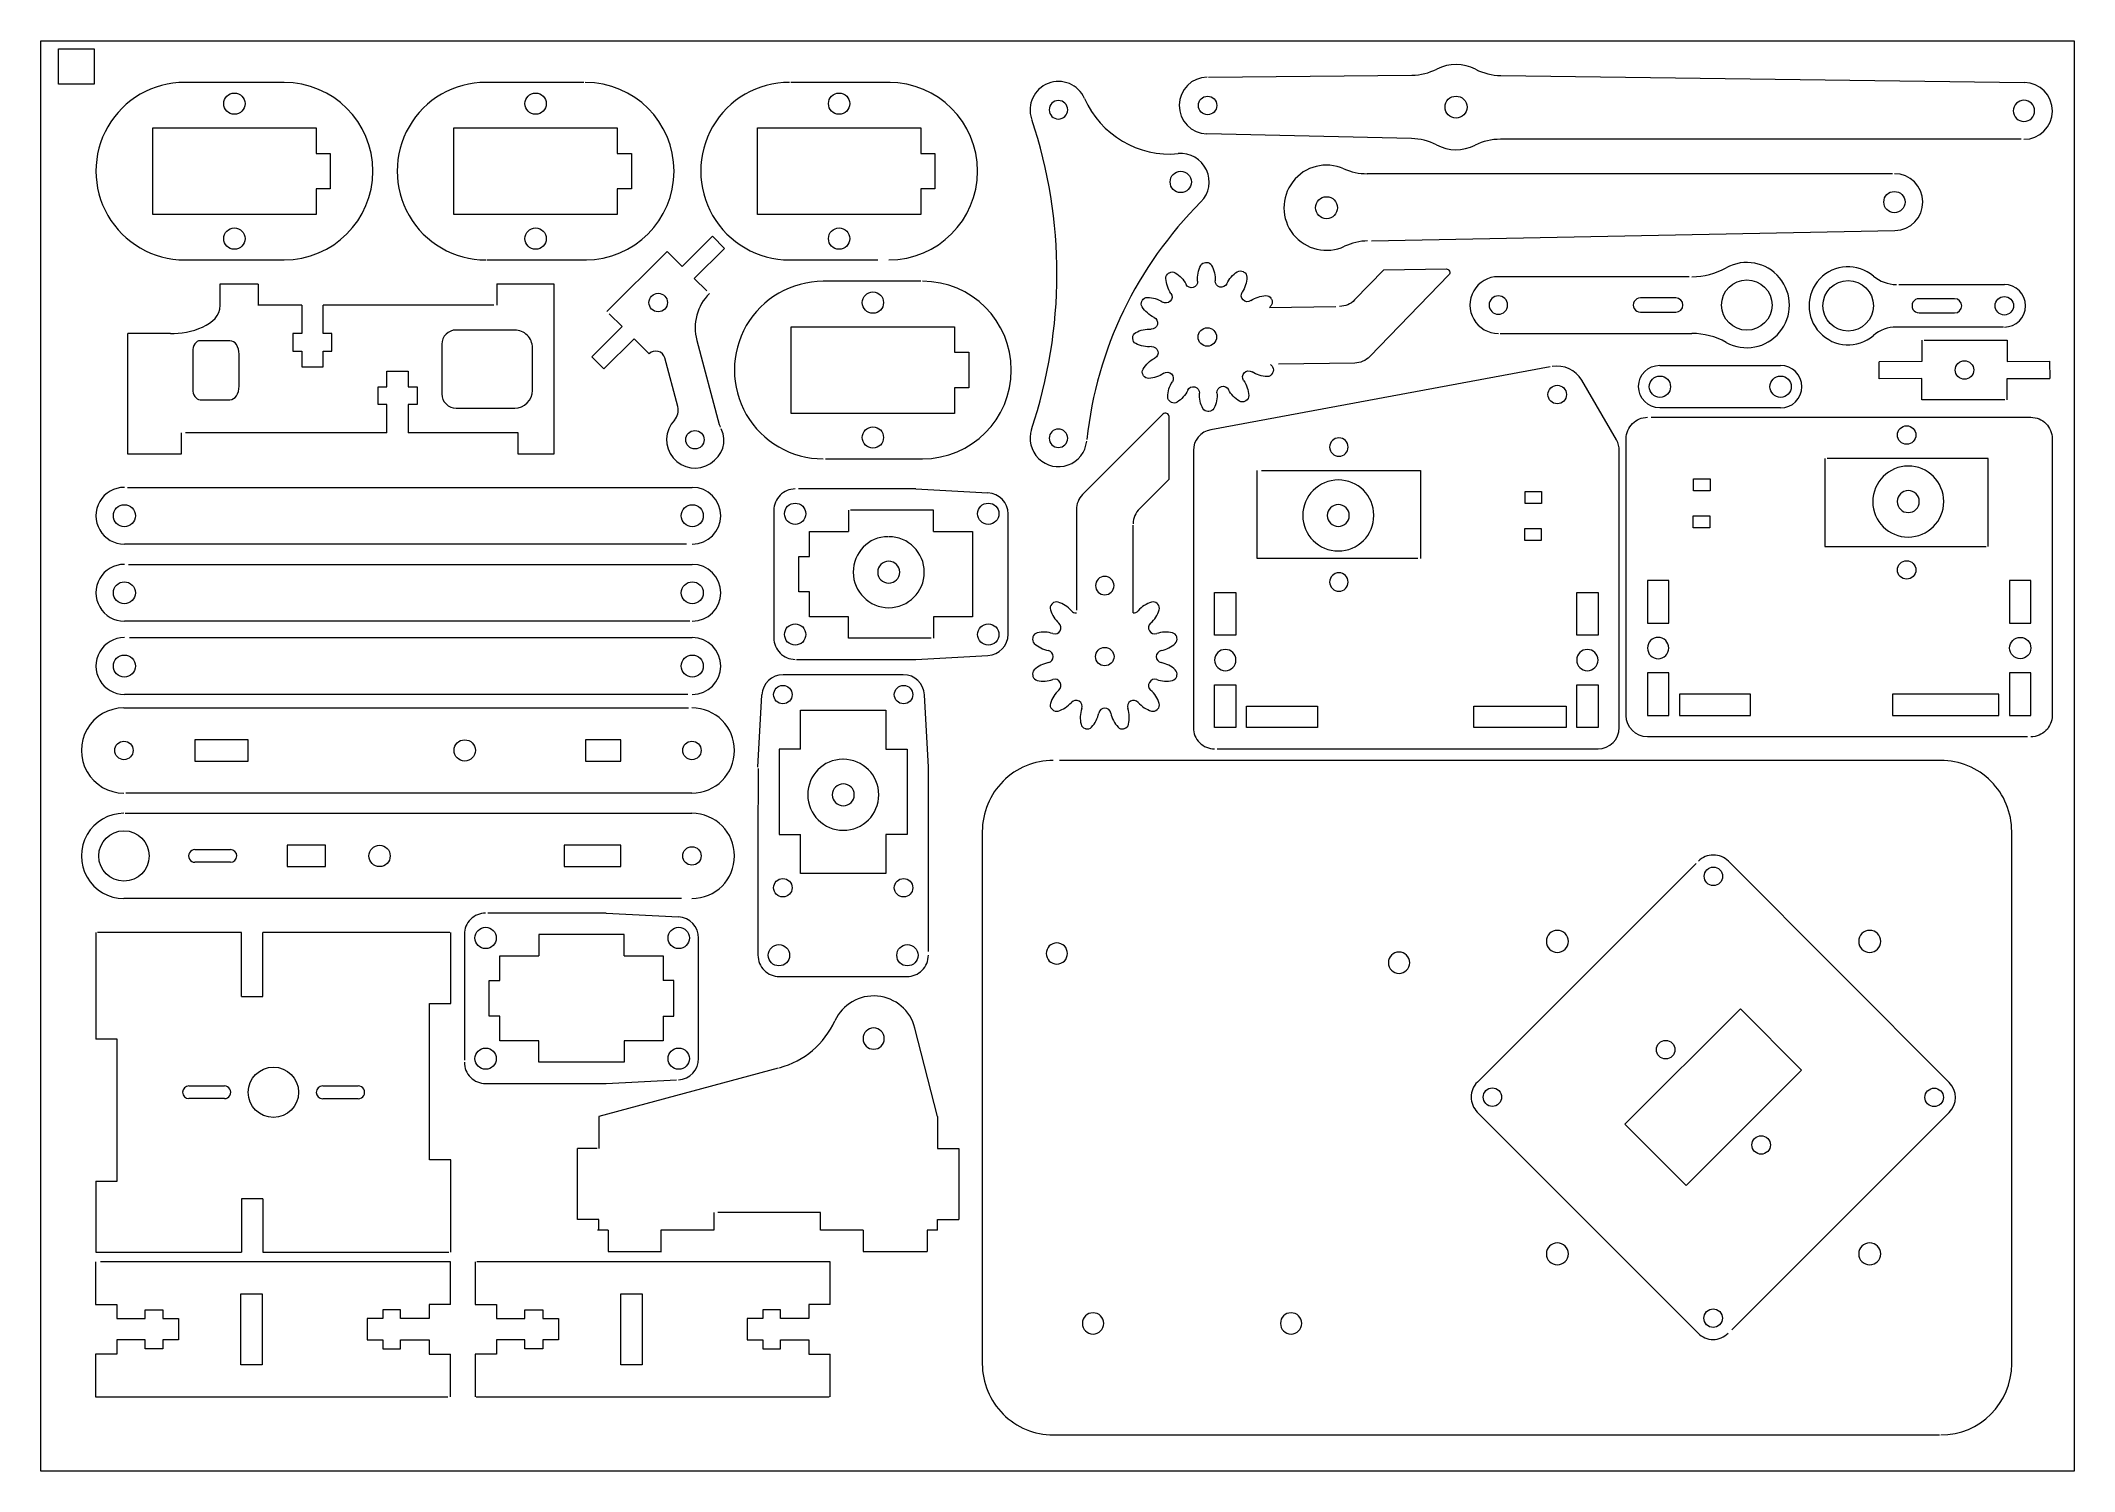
# Model space of a CAD drawing. Header units: millimetres. Extents: x -148 to 148, y -104 to 104.
import ezdxf

# ---------------------------------------------------------------- set-up
doc = ezdxf.new("R2010")
doc.units = ezdxf.units.MM
doc.header["$MEASUREMENT"] = 0
for name, color, linetype in [('Camada 1', 7, 'Continuous'), ('Default', 7, 'Continuous'), ('Layer 1', 7, 'Continuous')]:
    doc.layers.add(name, color=color, linetype=linetype)

msp = doc.modelspace()

# ---------------------------------------------------------------- linework, layer by layer
at = {"layer": 'Camada 1', "color": 250, "lineweight": 20}
msp.add_open_spline([(-148.0613, -104.1399), (-148.0613, -104.1399), (148.0612, -104.1399), (148.0612, -104.1399), (148.0612, -104.1399), (148.0612, -104.1399), (148.0612, 104.14), (148.0612, 104.14), (148.0612, 104.14), (148.0612, 104.14), (-148.0613, 104.14), (-148.0613, 104.14), (-148.0613, 104.14), (-148.0613, 104.14), (-148.0613, -104.1399), (-148.0613, -104.1399), (-148.0613, -104.1399), (-148.0613, -104.1399), (-148.0613, -104.1399), (-148.0613, -104.1399)], degree=3, knots=[0, 0, 0, 0, 0.16666667, 0.16666667, 0.16666667, 0.16666667, 0.33333333, 0.33333333, 0.33333333, 0.33333333, 0.5, 0.5, 0.5, 0.5, 0.66666667, 0.66666667, 0.66666667, 0.66666667, 1, 1, 1, 1], dxfattribs=at)
at = {"layer": 'Default', "color": 250, "lineweight": 9}
for points in [[(60.8753, 99.9805), (59.1103, 100.8908), (57.0161, 100.9008), (55.2425, 100.0076)], [(-112.6761, 98.0721), (-112.6761, 98.0721), (-127.1486, 98.0721), (-127.1486, 98.0721)], [(-68.9858, 98.0721), (-68.9858, 98.0721), (-83.4582, 98.0721), (-83.4582, 98.0721)], [(-24.3796, 98.0721), (-24.3796, 98.0721), (-38.852, 98.0721), (-38.852, 98.0721)], [(22.0007, 98.8424), (22.0007, 98.8424), (51.6015, 99.1243), (51.6015, 99.1243)], [(51.6015, 99.1243), (52.8668, 99.1363), (54.1124, 99.4385), (55.2425, 100.0076)], [(60.8753, 99.9805), (62.0147, 99.393), (63.2752, 99.0781), (64.5572, 99.0613)], [(64.5572, 99.0613), (64.5572, 99.0613), (140.7845, 98.0589), (140.7845, 98.0589)], [(3.9235, 95.744), (6.2786, 90.4095), (11.7733, 87.1709), (17.5811, 87.6941)], [(-3.7852, 47.5569), (1.1212, 62.221), (1.1687, 77.9782), (-3.7375, 92.6423)], [(-131.7425, 78.8446), (-131.7425, 78.8446), (-131.7425, 91.4561), (-131.7425, 91.4561)], [(-131.7425, 91.4561), (-131.7425, 91.4561), (-107.9664, 91.4561), (-107.9664, 91.4561)], [(-107.9664, 91.4561), (-107.9664, 91.4561), (-107.9664, 87.7348), (-107.9664, 87.7348)], [(-87.8828, 78.8446), (-87.8828, 78.8446), (-87.8828, 91.4561), (-87.8828, 91.4561)], [(-87.8828, 91.4561), (-87.8828, 91.4561), (-64.1066, 91.4561), (-64.1066, 91.4561)], [(-64.1066, 91.4561), (-64.1066, 91.4561), (-64.1066, 87.7348), (-64.1066, 87.7348)], [(-43.6831, 78.8446), (-43.6831, 78.8446), (-43.6831, 91.4561), (-43.6831, 91.4561)], [(-43.6831, 91.4561), (-43.6831, 91.4561), (-19.907, 91.4561), (-19.907, 91.4561)], [(-19.907, 91.4561), (-19.907, 91.4561), (-19.907, 87.7348), (-19.907, 87.7348)], [(51.5408, 89.8968), (51.5408, 89.8968), (21.7582, 90.5719), (21.7582, 90.5719)], [(55.1699, 88.9654), (54.0474, 89.5494), (52.8058, 89.8679), (51.5408, 89.8968)], [(55.1699, 88.9654), (56.9317, 88.049), (59.0257, 88.0316), (60.8025, 88.9184)], [(64.4962, 89.7892), (63.2142, 89.7892), (61.9497, 89.4912), (60.8025, 88.9184)], [(140.3334, 89.7892), (140.3334, 89.7892), (64.4962, 89.7892), (64.4962, 89.7892)], [(-107.9664, 87.7348), (-107.9664, 87.7348), (-105.8988, 87.7348), (-105.8988, 87.7348)], [(-105.8988, 87.7348), (-105.8988, 87.7348), (-105.8988, 82.566), (-105.8988, 82.566)], [(-64.1066, 87.7348), (-64.1066, 87.7348), (-62.039, 87.7348), (-62.039, 87.7348)], [(-62.039, 87.7348), (-62.039, 87.7348), (-62.039, 82.566), (-62.039, 82.566)], [(-19.907, 87.7348), (-19.907, 87.7348), (-17.8393, 87.7348), (-17.8393, 87.7348)], [(-17.8393, 87.7348), (-17.8393, 87.7348), (-17.8393, 82.566), (-17.8393, 82.566)], [(41.6985, 85.4875), (42.7586, 85.0147), (43.9065, 84.7702), (45.0673, 84.7702)], [(121.5906, 84.7702), (121.5906, 84.7702), (45.0673, 84.7702), (45.0673, 84.7702)], [(-107.9664, 82.566), (-107.9664, 82.566), (-107.9664, 78.8446), (-107.9664, 78.8446)], [(-105.8988, 82.566), (-105.8988, 82.566), (-107.9664, 82.566), (-107.9664, 82.566)], [(-64.1066, 82.566), (-64.1066, 82.566), (-64.1066, 78.8446), (-64.1066, 78.8446)], [(-62.039, 82.566), (-62.039, 82.566), (-64.1066, 82.566), (-64.1066, 82.566)], [(-19.907, 82.566), (-19.907, 82.566), (-19.907, 78.8446), (-19.907, 78.8446)], [(-17.8393, 82.566), (-17.8393, 82.566), (-19.907, 82.566), (-19.907, 82.566)], [(20.8786, 80.6546), (11.5224, 71.282), (5.6859, 59.2697), (4.283, 46.1008)], [(-107.9664, 78.8446), (-107.9664, 78.8446), (-131.7425, 78.8446), (-131.7425, 78.8446)], [(-64.1066, 78.8446), (-64.1066, 78.8446), (-87.8828, 78.8446), (-87.8828, 78.8446)], [(-19.907, 78.8446), (-19.907, 78.8446), (-43.6831, 78.8446), (-43.6831, 78.8446)], [(45.1633, 74.9924), (44.0027, 74.9697), (42.8599, 74.7027), (41.8093, 74.2091)], [(45.7338, 75.0036), (45.7338, 75.0036), (121.9488, 76.5011), (121.9488, 76.5011)], [(-127.0611, 72.2286), (-127.0611, 72.2286), (-112.5886, 72.2286), (-112.5886, 72.2286)], [(-83.0788, 72.2286), (-83.0788, 72.2286), (-68.6064, 72.2286), (-68.6064, 72.2286)], [(-39.0313, 72.2286), (-39.0313, 72.2286), (-26.1847, 72.2286), (-26.1847, 72.2286)], [(20.4038, 69.1482), (20.3388, 69.9285), (20.4942, 70.7115), (20.8523, 71.4077)], [(20.8523, 71.4077), (20.9909, 71.6774), (21.2661, 71.8497), (21.5693, 71.8564)], [(21.5693, 71.8564), (21.6158, 71.8575), (21.6623, 71.8582), (21.7088, 71.8587)], [(21.7088, 71.8587), (22.0121, 71.8615), (22.2926, 71.6982), (22.4398, 71.4329)], [(22.4398, 71.4329), (22.8196, 70.7483), (22.9997, 69.9707), (22.9593, 69.1886)], [(92.3677, 69.7816), (94.1183, 69.7816), (95.8404, 70.2262), (97.3722, 71.0738)], [(-19.8877, 69.1113), (-19.8877, 69.1113), (-34.1203, 69.1113), (-34.1203, 69.1113)], [(15.779, 69.5347), (15.7644, 69.8375), (15.9166, 70.1244), (16.1759, 70.2817)], [(16.5206, 67.3536), (16.0742, 67.9969), (15.8173, 68.7526), (15.779, 69.5347)], [(16.1759, 70.2817), (16.2156, 70.3059), (16.2555, 70.3298), (16.2956, 70.3535)], [(16.2956, 70.3535), (16.5568, 70.5076), (16.8814, 70.5064), (17.1415, 70.3503)], [(17.1415, 70.3503), (17.8127, 69.9471), (18.3575, 69.3639), (18.7135, 68.6665)], [(24.6641, 68.7607), (24.9979, 69.4689), (25.5239, 70.0693), (26.1822, 70.4933)], [(26.1822, 70.4933), (26.4371, 70.6576), (26.7615, 70.6692), (27.0275, 70.5233)], [(27.5695, 69.7213), (27.5563, 68.9385), (27.3234, 68.1751), (26.8975, 67.518)], [(27.0275, 70.5233), (27.0682, 70.501), (27.1089, 70.4784), (27.1494, 70.4555)], [(27.1494, 70.4555), (27.4136, 70.3064), (27.5747, 70.0246), (27.5695, 69.7213)], [(43.2599, 66.3883), (43.2599, 66.3883), (47.5033, 70.7681), (47.5033, 70.7681)], [(56.9712, 70.0356), (56.9712, 70.0356), (45.458, 58.1522), (45.458, 58.1522)], [(47.5033, 70.7681), (47.5033, 70.7681), (56.5917, 70.912), (56.5917, 70.912)], [(91.9873, 69.7816), (91.9873, 69.7816), (64.1948, 69.7816), (64.1948, 69.7816)], [(-110.0497, 65.6359), (-110.0497, 65.6359), (-110.0497, 61.5009), (-110.0497, 61.5009)], [(-106.9485, 61.5009), (-106.9485, 61.5009), (-106.9485, 65.6359), (-106.9485, 65.6359)], [(12.3223, 65.3761), (12.158, 65.631), (12.1466, 65.9554), (12.2923, 66.2213)], [(12.2923, 66.2213), (12.3147, 66.2622), (12.3373, 66.3028), (12.3601, 66.3434)], [(14.055, 63.8579), (13.3466, 64.1917), (12.7463, 64.7178), (12.3223, 65.3761)], [(12.3601, 66.3434), (12.5093, 66.6074), (12.7911, 66.7686), (13.0943, 66.7635)], [(13.0943, 66.7635), (13.8773, 66.7501), (14.6407, 66.5172), (15.2977, 66.0914)], [(28.1597, 66.295), (28.803, 66.7415), (29.5587, 66.9984), (30.3408, 67.0365)], [(30.3408, 67.0365), (30.6437, 67.0513), (30.9305, 66.8991), (31.0879, 66.6398)], [(31.1563, 65.6742), (31.0754, 65.5393), (30.9868, 65.4091), (30.8911, 65.284)], [(30.8911, 65.284), (30.8911, 65.284), (40.5197, 65.4364), (40.5197, 65.4364)], [(31.0879, 66.6398), (31.112, 66.6), (31.1359, 66.5601), (31.1595, 66.52)], [(31.1595, 66.52), (31.3137, 66.2589), (31.3124, 65.9342), (31.1563, 65.6742)], [(43.2599, 66.3883), (42.6876, 65.7975), (41.9041, 65.4584), (41.0816, 65.4453)], [(90.0376, 66.6804), (90.0376, 66.6804), (84.8689, 66.6804), (84.8689, 66.6804)], [(-38.7723, 49.8834), (-38.7723, 49.8834), (-38.7723, 62.4953), (-38.7723, 62.4953)], [(-38.7723, 62.4953), (-38.7723, 62.4953), (-14.996, 62.4953), (-14.996, 62.4953)], [(-14.996, 62.4953), (-14.996, 62.4953), (-14.996, 58.7739), (-14.996, 58.7739)], [(11.3827, 61.6336), (12.0674, 62.0136), (12.845, 62.1936), (13.627, 62.1534)], [(84.8689, 64.6129), (84.8689, 64.6129), (90.0376, 64.6129), (90.0376, 64.6129)], [(-120.4969, 60.4554), (-120.4969, 60.4554), (-124.857, 60.4554), (-124.857, 60.4554)], [(-111.3419, 61.5009), (-111.3419, 61.5009), (-111.3419, 58.9165), (-111.3419, 58.9165)], [(-110.0497, 61.5009), (-110.0497, 61.5009), (-111.3419, 61.5009), (-111.3419, 61.5009)], [(-105.6563, 61.5009), (-105.6563, 61.5009), (-106.9485, 61.5009), (-106.9485, 61.5009)], [(-105.6563, 58.9165), (-105.6563, 58.9165), (-105.6563, 61.5009), (-105.6563, 61.5009)], [(10.957, 60.9027), (10.9541, 61.2061), (11.1176, 61.4865), (11.3827, 61.6336)], [(10.9593, 60.7632), (10.9583, 60.8097), (10.9574, 60.8561), (10.957, 60.9027)], [(11.4079, 60.0461), (11.1381, 60.1847), (10.966, 60.4599), (10.9593, 60.7632)], [(13.6675, 59.5977), (12.8872, 59.5327), (12.1043, 59.688), (11.4079, 60.0461)], [(64.4718, 61.5157), (64.261, 61.5405), (92.3677, 61.5116), (92.3677, 61.5116)], [(97.3722, 60.2194), (95.8404, 61.067), (94.1183, 61.5116), (92.3677, 61.5116)], [(-125.9139, 58.8953), (-125.9139, 58.8953), (-125.9139, 53.4349), (-125.9139, 53.4349)], [(-119.1757, 53.8249), (-119.1757, 53.8249), (-119.1757, 58.5053), (-119.1757, 58.5053)], [(-111.3419, 58.9165), (-111.3419, 58.9165), (-110.0497, 58.9165), (-110.0497, 58.9165)], [(-110.0497, 58.9165), (-110.0497, 58.9165), (-110.0497, 56.6423), (-110.0497, 56.6423)], [(-110.0497, 56.6423), (-110.0497, 56.6423), (-106.9485, 56.6423), (-106.9485, 56.6423)], [(-106.9485, 56.6423), (-106.9485, 56.6423), (-106.9485, 58.9165), (-106.9485, 58.9165)], [(-106.9485, 58.9165), (-106.9485, 58.9165), (-105.6563, 58.9165), (-105.6563, 58.9165)], [(-14.996, 58.7739), (-14.996, 58.7739), (-12.9284, 58.7739), (-12.9284, 58.7739)], [(-12.9284, 58.7739), (-12.9284, 58.7739), (-12.9284, 53.605), (-12.9284, 53.605)], [(12.4622, 55.4893), (12.3081, 55.7506), (12.3093, 56.0753), (12.4655, 56.3352)], [(12.4655, 56.3352), (12.8684, 57.0067), (13.4519, 57.5514), (14.1492, 57.9075)], [(71.7139, 56.6365), (71.7139, 56.6365), (22.3194, 47.5036), (22.3194, 47.5036)], [(31.0221, 57.0151), (31.1216, 56.8933), (31.2142, 56.7657), (31.2995, 56.6334)], [(31.2995, 56.6334), (31.4638, 56.3785), (31.4752, 56.0541), (31.3295, 55.7882)], [(43.2798, 57.2092), (43.2798, 57.2092), (32.1798, 57.0334), (32.1798, 57.0334)], [(45.458, 58.1522), (44.8857, 57.5614), (44.1023, 57.2223), (43.2798, 57.2092)], [(76.3395, 54.7023), (75.4621, 56.213), (73.7299, 57.0094), (72.0121, 56.6916)], [(87.7158, 56.8669), (87.7158, 56.8669), (105.2895, 56.8669), (105.2895, 56.8669)], [(-120.4969, 51.8747), (-119.7672, 51.8747), (-119.1757, 52.7477), (-119.1757, 53.8249)], [(-98.9401, 53.7477), (-98.9401, 53.7477), (-97.6479, 53.7477), (-97.6479, 53.7477)], [(-98.9401, 51.1633), (-98.9401, 51.1633), (-98.9401, 53.7477), (-98.9401, 53.7477)], [(-97.6479, 56.0219), (-97.6479, 56.0219), (-94.5467, 56.0219), (-94.5467, 56.0219)], [(-97.6479, 53.7477), (-97.6479, 53.7477), (-97.6479, 56.0219), (-97.6479, 56.0219)], [(-94.5467, 56.0219), (-94.5467, 56.0219), (-94.5467, 53.7477), (-94.5467, 53.7477)], [(-94.5467, 53.7477), (-94.5467, 53.7477), (-93.2545, 53.7477), (-93.2545, 53.7477)], [(-93.2545, 53.7477), (-93.2545, 53.7477), (-93.2545, 51.1633), (-93.2545, 51.1633)], [(-14.996, 53.605), (-14.996, 53.605), (-14.996, 49.8834), (-14.996, 49.8834)], [(-12.9284, 53.605), (-12.9284, 53.605), (-14.996, 53.605), (-14.996, 53.605)], [(12.5339, 55.3696), (12.5097, 55.4093), (12.4858, 55.4492), (12.4622, 55.4893)], [(13.281, 54.973), (12.978, 54.9582), (12.6914, 55.1104), (12.5339, 55.3696)], [(15.462, 55.7145), (14.8187, 55.268), (14.0631, 55.011), (13.281, 54.973)], [(16.0523, 52.2882), (16.0656, 53.0711), (16.2984, 53.8344), (16.7243, 54.4915)], [(26.4804, 51.6591), (25.809, 52.0623), (25.2643, 52.6456), (24.9082, 53.343)], [(27.1012, 54.6557), (27.5476, 54.0125), (27.8045, 53.2569), (27.8427, 52.4747)], [(30.5275, 55.246), (29.7445, 55.2593), (28.9812, 55.4922), (28.324, 55.918)], [(31.2617, 55.6661), (31.1124, 55.4021), (30.8307, 55.2408), (30.5275, 55.246)], [(31.3295, 55.7882), (31.3072, 55.7472), (31.2844, 55.7066), (31.2617, 55.6661)], [(81.3872, 46.0116), (81.3872, 46.0116), (76.3395, 54.7023), (76.3395, 54.7023)], [(-124.857, 51.8747), (-124.857, 51.8747), (-120.4969, 51.8747), (-120.4969, 51.8747)], [(-97.6479, 51.1633), (-97.6479, 51.1633), (-98.9401, 51.1633), (-98.9401, 51.1633)], [(-97.6479, 47.0283), (-97.6479, 47.0283), (-97.6479, 51.1633), (-97.6479, 51.1633)], [(-93.2545, 51.1633), (-93.2545, 51.1633), (-94.5467, 51.1633), (-94.5467, 51.1633)], [(-94.5467, 51.1633), (-94.5467, 51.1633), (-94.5467, 47.0283), (-94.5467, 47.0283)], [(16.4723, 51.554), (16.2083, 51.703), (16.0471, 51.9848), (16.0523, 52.2882)], [(16.5943, 51.486), (16.5535, 51.5084), (16.5129, 51.531), (16.4723, 51.554)], [(17.4397, 51.5161), (17.1847, 51.3519), (16.8602, 51.3403), (16.5943, 51.486)], [(18.9577, 53.2488), (18.6238, 52.5405), (18.0978, 51.9402), (17.4397, 51.5161)], [(21.1819, 50.5766), (20.8021, 51.2612), (20.622, 52.0388), (20.6623, 52.8207)], [(21.9129, 50.1508), (21.6097, 50.148), (21.3292, 50.3114), (21.1819, 50.5766)], [(22.7694, 50.6017), (22.6308, 50.3319), (22.3556, 50.1597), (22.0525, 50.153)], [(23.2179, 52.8612), (23.2829, 52.081), (23.1275, 51.298), (22.7694, 50.6017)], [(27.3262, 51.656), (27.065, 51.5019), (26.7404, 51.5031), (26.4804, 51.6591)], [(27.446, 51.7277), (27.4062, 51.7034), (27.3662, 51.6796), (27.3262, 51.656)], [(27.8427, 52.4747), (27.8574, 52.1718), (27.7052, 51.8852), (27.446, 51.7277)], [(105.2895, 50.6643), (105.2895, 50.6643), (87.7158, 50.6643), (87.7158, 50.6643)], [(-14.996, 49.8834), (-14.996, 49.8834), (-38.7723, 49.8834), (-38.7723, 49.8834)], [(15.3608, 49.7694), (15.3608, 49.7694), (3.6611, 38.0698), (3.6611, 38.0698)], [(16.2432, 40.3143), (16.2432, 40.3143), (16.2432, 49.4041), (16.2432, 49.4041)], [(22.3194, 47.5036), (20.849, 47.2318), (19.7818, 45.9493), (19.7818, 44.454)], [(22.0525, 50.153), (22.006, 50.152), (21.9594, 50.1513), (21.9129, 50.1508)], [(86.4647, 49.3125), (86.4647, 49.3125), (141.733, 49.3125), (141.733, 49.3125)], [(19.782, 44.454), (19.782, 44.454), (19.782, 4.1379), (19.782, 4.1379)], [(81.8068, 44.454), (81.8068, 45.0012), (81.662, 45.5385), (81.3872, 46.0116)], [(81.8068, 4.1379), (81.8068, 4.1379), (81.8068, 44.454), (81.8068, 44.454)], [(82.8095, 5.8951), (82.8095, 5.8951), (82.8095, 46.2111), (82.8095, 46.2111)], [(144.8343, 46.2111), (144.8343, 46.2111), (144.8343, 5.8951), (144.8343, 5.8951)], [(-33.7978, 43.2676), (-33.7978, 43.2676), (-19.6479, 43.2676), (-19.6479, 43.2676)], [(29.0857, 28.741), (29.0857, 28.741), (29.0857, 41.5595), (29.0857, 41.5595)], [(29.7223, 41.5595), (29.7223, 41.5595), (52.8619, 41.5595), (52.8619, 41.5595)], [(52.8619, 41.5595), (52.8619, 41.5595), (52.8619, 28.741), (52.8619, 28.741)], [(111.7544, 43.3168), (111.7544, 43.3168), (111.7544, 30.4983), (111.7544, 30.4983)], [(135.5306, 43.3168), (135.5306, 43.3168), (112.0665, 43.3168), (112.0665, 43.3168)], [(135.5306, 30.4983), (135.5306, 30.4983), (135.5306, 43.3168), (135.5306, 43.3168)], [(-20.6262, 38.88), (-20.6262, 38.88), (-37.7038, 38.88), (-37.7038, 38.88)], [(-20.6262, 38.88), (-20.6262, 38.88), (-10.1262, 38.3298), (-10.1262, 38.3298)], [(11.931, 36.0022), (11.931, 36.0022), (16.2432, 40.3143), (16.2432, 40.3143)], [(-41.3012, 35.7788), (-41.3012, 35.7788), (-41.3012, 17.1716), (-41.3012, 17.1716)], [(-30.4468, 35.7788), (-30.4468, 35.7788), (-30.4468, 32.6778), (-30.4468, 32.6778)], [(-18.0418, 35.7788), (-18.0418, 35.7788), (-30.1243, 35.7788), (-30.1243, 35.7788)], [(-18.0418, 32.6778), (-18.0418, 32.6778), (-18.0418, 35.7788), (-18.0418, 35.7788)], [(-7.1875, 35.2329), (-7.1875, 36.8825), (-8.4789, 38.2434), (-10.1262, 38.3298)], [(3.6611, 38.0698), (3.0795, 37.4882), (2.7527, 36.6993), (2.7527, 35.8768)], [(2.7528, 35.8768), (2.7528, 35.8768), (2.7528, 21.2443), (2.7528, 21.2443)], [(11.931, 36.0022), (11.3494, 35.4207), (11.0227, 34.6317), (11.0227, 33.8093)], [(-36.1324, 32.6778), (-36.1324, 32.6778), (-30.4468, 32.6778), (-30.4468, 32.6778)], [(-36.1324, 29.0596), (-36.1324, 29.0596), (-36.1324, 32.6778), (-36.1324, 32.6778)], [(-18.0418, 32.6778), (-18.0418, 32.6778), (-12.3562, 32.6778), (-12.3562, 32.6778)], [(-12.3562, 32.6778), (-12.3562, 32.6778), (-12.3562, 20.2728), (-12.3562, 20.2728)], [(-7.1875, 17.7176), (-7.1875, 17.7176), (-7.1875, 35.2329), (-7.1875, 35.2329)], [(11.0228, 20.8433), (11.0228, 20.8433), (11.0228, 33.5861), (11.0228, 33.5861)], [(111.7544, 30.4983), (111.7544, 30.4983), (135.2371, 30.4983), (135.2371, 30.4983)], [(-37.6829, 23.8909), (-37.6829, 23.8909), (-37.6829, 29.0596), (-37.6829, 29.0596)], [(-37.6829, 29.0596), (-37.6829, 29.0596), (-36.1324, 29.0596), (-36.1324, 29.0596)], [(52.4692, 28.741), (52.4692, 28.741), (29.0857, 28.741), (29.0857, 28.741)], [(-36.1324, 23.8909), (-36.1324, 23.8909), (-37.6829, 23.8909), (-37.6829, 23.8909)], [(-36.1324, 20.2728), (-36.1324, 20.2728), (-36.1324, 23.8909), (-36.1324, 23.8909)], [(22.8833, 17.5766), (22.8833, 17.5766), (22.8833, 23.779), (22.8833, 23.779)], [(22.8833, 23.779), (22.8833, 23.779), (25.9845, 23.779), (25.9845, 23.779)], [(25.9845, 23.779), (25.9845, 23.779), (25.9845, 17.5766), (25.9845, 17.5766)], [(75.6043, 23.779), (75.6043, 23.779), (78.7056, 23.779), (78.7056, 23.779)], [(75.6043, 17.5766), (75.6043, 17.5766), (75.6043, 23.779), (75.6043, 23.779)], [(78.7056, 23.779), (78.7056, 23.779), (78.7056, 17.5766), (78.7056, 17.5766)], [(89.012, 25.5363), (89.012, 25.5363), (85.9108, 25.5363), (85.9108, 25.5363)], [(85.9108, 25.5363), (85.9108, 25.5363), (85.9108, 19.3338), (85.9108, 19.3338)], [(89.012, 19.3338), (89.012, 19.3338), (89.012, 25.5363), (89.012, 25.5363)], [(141.733, 25.5363), (141.733, 25.5363), (138.6318, 25.5363), (138.6318, 25.5363)], [(138.6318, 25.5363), (138.6318, 25.5363), (138.6318, 19.3338), (138.6318, 19.3338)], [(141.733, 19.3338), (141.733, 19.3338), (141.733, 25.5363), (141.733, 25.5363)], [(-0.8367, 22.0963), (-1.0497, 21.8805), (-1.1276, 21.5654), (-1.0395, 21.2751)], [(-1.0395, 21.2751), (-0.8121, 20.5259), (-0.3788, 19.8555), (0.2108, 19.3404)], [(-0.7379, 22.195), (-0.771, 22.1624), (-0.8039, 22.1294), (-0.8367, 22.0963)], [(0.0833, 22.3978), (-0.2069, 22.4859), (-0.5221, 22.4081), (-0.7379, 22.195)], [(2.0181, 21.1476), (1.5029, 21.7374), (0.8325, 22.1705), (0.0833, 22.3978)], [(2.0181, 21.1476), (2.202, 20.9372), (2.4738, 20.8245), (2.7528, 20.8433)], [(11.0227, 20.8433), (11.3017, 20.8245), (11.5735, 20.9372), (11.7574, 21.1476)], [(13.6922, 22.3978), (12.943, 22.1705), (12.2726, 21.7374), (11.7574, 21.1476)], [(13.5647, 19.3404), (14.1543, 19.8555), (14.5876, 20.5259), (14.815, 21.2751)], [(14.5134, 22.195), (14.2976, 22.4081), (13.9824, 22.4859), (13.6922, 22.3978)], [(14.6122, 22.0963), (14.5794, 22.1294), (14.5465, 22.1624), (14.5134, 22.195)], [(14.815, 21.2751), (14.9031, 21.5654), (14.8252, 21.8805), (14.6122, 22.0963)], [(-30.4468, 20.2728), (-30.4468, 20.2728), (-36.1324, 20.2728), (-36.1324, 20.2728)], [(-30.4468, 17.1716), (-30.4468, 17.1716), (-30.4468, 20.2728), (-30.4468, 20.2728)], [(-12.3562, 20.2728), (-12.3562, 20.2728), (-18.0418, 20.2728), (-18.0418, 20.2728)], [(-18.0418, 20.2728), (-18.0418, 20.2728), (-18.0418, 17.1716), (-18.0418, 17.1716)], [(-2.9687, 17.9335), (-3.2641, 17.8648), (-3.498, 17.6397), (-3.5785, 17.3473)], [(-0.668, 17.8183), (-1.4089, 18.0713), (-2.2061, 18.1112), (-2.9687, 17.9335)], [(16.7442, 17.9335), (15.9816, 18.1112), (15.1844, 18.0713), (14.4434, 17.8183)], [(17.354, 17.3473), (17.2734, 17.6397), (17.0396, 17.8648), (16.7442, 17.9335)], [(85.9108, 19.3338), (85.9108, 19.3338), (89.012, 19.3338), (89.012, 19.3338)], [(138.6318, 19.3338), (138.6318, 19.3338), (141.733, 19.3338), (141.733, 19.3338)], [(-18.3891, 17.1716), (-18.3891, 17.1716), (-30.4468, 17.1716), (-30.4468, 17.1716)], [(-10.1262, 14.6207), (-8.4789, 14.707), (-7.1875, 16.0679), (-7.1875, 17.7176)], [(-3.6145, 17.2125), (-3.6911, 16.919), (-3.601, 16.6072), (-3.3797, 16.4)], [(-3.5785, 17.3473), (-3.5908, 17.3024), (-3.6029, 17.2576), (-3.6145, 17.2125)], [(-3.3797, 16.4), (-2.808, 15.8647), (-2.0977, 15.5008), (-1.3295, 15.3495)], [(15.1049, 15.3495), (15.8732, 15.5008), (16.5835, 15.8647), (17.1551, 16.4)], [(17.1551, 16.4), (17.3765, 16.6072), (17.4666, 16.919), (17.39, 17.2125)], [(17.39, 17.2125), (17.3784, 17.2576), (17.3663, 17.3024), (17.354, 17.3473)], [(25.9845, 17.5766), (25.9845, 17.5766), (22.8833, 17.5766), (22.8833, 17.5766)], [(78.7056, 17.5766), (78.7056, 17.5766), (75.6043, 17.5766), (75.6043, 17.5766)], [(-38.0014, 14.0703), (-38.0014, 14.0703), (-20.6262, 14.0703), (-20.6262, 14.0703)], [(-20.6262, 14.0703), (-20.6262, 14.0703), (-10.1262, 14.6207), (-10.1262, 14.6207)], [(-3.3797, 12.5414), (-3.601, 12.3341), (-3.6911, 12.0223), (-3.6145, 11.7289)], [(-1.3295, 13.5919), (-2.0977, 13.4406), (-2.808, 13.0766), (-3.3797, 12.5414)], [(17.1551, 12.5414), (16.5835, 13.0766), (15.8732, 13.4406), (15.1049, 13.5919)], [(17.39, 11.7289), (17.4666, 12.0223), (17.3765, 12.3341), (17.1551, 12.5414)], [(89.012, 12.0976), (89.012, 12.0976), (85.9108, 12.0976), (85.9108, 12.0976)], [(85.9108, 12.0976), (85.9108, 12.0976), (85.9108, 5.8951), (85.9108, 5.8951)], [(89.012, 5.8951), (89.012, 5.8951), (89.012, 12.0976), (89.012, 12.0976)], [(141.733, 12.0976), (141.733, 12.0976), (138.6318, 12.0976), (138.6318, 12.0976)], [(138.6318, 12.0976), (138.6318, 12.0976), (138.6318, 5.8951), (138.6318, 5.8951)], [(141.733, 5.8951), (141.733, 5.8951), (141.733, 12.0976), (141.733, 12.0976)], [(-43.6113, -1.6092), (-43.6113, -1.6092), (-43.0611, 8.8907), (-43.0611, 8.8907)], [(-39.9643, 11.8296), (-41.6138, 11.8296), (-42.9748, 10.5381), (-43.0611, 8.8907)], [(-22.4488, 11.8296), (-22.4488, 11.8296), (-39.9643, 11.8296), (-39.9643, 11.8296)], [(-19.3519, 8.8907), (-19.4382, 10.5381), (-20.7991, 11.8296), (-22.4488, 11.8296)], [(-18.8015, -1.6092), (-18.8015, -1.6092), (-19.3519, 8.8907), (-19.3519, 8.8907)], [(-3.6145, 11.7289), (-3.6029, 11.6838), (-3.5908, 11.6388), (-3.5785, 11.594)], [(-3.5785, 11.594), (-3.498, 11.3015), (-3.2641, 11.0766), (-2.9687, 11.0077)], [(-2.9687, 11.0077), (-2.2061, 10.83), (-1.4089, 10.87), (-0.668, 11.1231)], [(0.2108, 9.601), (-0.3788, 9.0858), (-0.8121, 8.4154), (-1.0395, 7.6662)], [(14.815, 7.6662), (14.5876, 8.4154), (14.1543, 9.0858), (13.5647, 9.601)], [(14.4434, 11.1231), (15.1844, 10.87), (15.9816, 10.83), (16.7442, 11.0077)], [(16.7442, 11.0077), (17.0396, 11.0766), (17.2734, 11.3015), (17.354, 11.594)], [(17.354, 11.594), (17.3663, 11.6388), (17.3784, 11.6838), (17.39, 11.7289)], [(22.8833, 4.1379), (22.8833, 4.1379), (22.8833, 10.3403), (22.8833, 10.3403)], [(22.8833, 10.3403), (22.8833, 10.3403), (25.9845, 10.3403), (25.9845, 10.3403)], [(25.9845, 10.3403), (25.9845, 10.3403), (25.9845, 4.1379), (25.9845, 4.1379)], [(75.6043, 10.3403), (75.6043, 10.3403), (78.7056, 10.3403), (78.7056, 10.3403)], [(75.6043, 4.1379), (75.6043, 4.1379), (75.6043, 10.3403), (75.6043, 10.3403)], [(78.7056, 10.3403), (78.7056, 10.3403), (78.7056, 4.1379), (78.7056, 4.1379)], [(100.9001, 8.9964), (100.9001, 8.9964), (90.5626, 8.9964), (90.5626, 8.9964)], [(90.5626, 8.9964), (90.5626, 8.9964), (90.5626, 5.8951), (90.5626, 5.8951)], [(100.9001, 5.8951), (100.9001, 5.8951), (100.9001, 8.9964), (100.9001, 8.9964)], [(137.0812, 8.9964), (137.0812, 8.9964), (121.575, 8.9964), (121.575, 8.9964)], [(121.575, 8.9964), (121.575, 8.9964), (121.575, 5.8951), (121.575, 5.8951)], [(137.0812, 5.8951), (137.0812, 5.8951), (137.0812, 8.9964), (137.0812, 8.9964)], [(-37.4089, 6.6608), (-37.4089, 6.6608), (-25.004, 6.6608), (-25.004, 6.6608)], [(-37.4089, 0.9751), (-37.4089, 0.9751), (-37.4089, 6.6608), (-37.4089, 6.6608)], [(-25.004, 6.6608), (-25.004, 6.6608), (-25.004, 0.9751), (-25.004, 0.9751)], [(-1.0395, 7.6662), (-1.1276, 7.376), (-1.0497, 7.0608), (-0.8367, 6.8451)], [(-0.8367, 6.8451), (-0.8039, 6.8119), (-0.771, 6.779), (-0.7379, 6.7463)], [(-0.7379, 6.7463), (-0.5221, 6.5333), (-0.2069, 6.4554), (0.0833, 6.5435)], [(0.0833, 6.5435), (0.8325, 6.7708), (1.5029, 7.2041), (2.0181, 7.7937)], [(3.5402, 6.9149), (3.2872, 6.1739), (3.2471, 5.3768), (3.4248, 4.6142)], [(4.9585, 4.2033), (5.4937, 4.7749), (5.8577, 5.4852), (6.009, 6.2534)], [(7.7665, 6.2534), (7.9178, 5.4852), (8.2818, 4.7749), (8.817, 4.2033)], [(10.3506, 4.6142), (10.5283, 5.3768), (10.4883, 6.1739), (10.2353, 6.9149)], [(11.7574, 7.7937), (12.2726, 7.2041), (12.943, 6.7708), (13.6922, 6.5435)], [(13.6922, 6.5435), (13.9824, 6.4554), (14.2976, 6.5333), (14.5134, 6.7463)], [(14.5134, 6.7463), (14.5465, 6.779), (14.5794, 6.8119), (14.6122, 6.8451)], [(14.6122, 6.8451), (14.8252, 7.0608), (14.9031, 7.376), (14.815, 7.6662)], [(27.5351, 4.1379), (27.5351, 4.1379), (27.5351, 7.2391), (27.5351, 7.2391)], [(27.5351, 7.2391), (27.5351, 7.2391), (37.8726, 7.2391), (37.8726, 7.2391)], [(37.8726, 7.2391), (37.8726, 7.2391), (37.8726, 4.1379), (37.8726, 4.1379)], [(60.615, 7.2391), (60.615, 7.2391), (74.0537, 7.2391), (74.0537, 7.2391)], [(60.615, 4.1379), (60.615, 4.1379), (60.615, 7.2391), (60.615, 7.2391)], [(74.0537, 7.2391), (74.0537, 7.2391), (74.0537, 4.1379), (74.0537, 4.1379)], [(3.4248, 4.6142), (3.4937, 4.3189), (3.7186, 4.0848), (4.0111, 4.0044)], [(4.0111, 4.0044), (4.056, 3.9921), (4.1009, 3.9801), (4.1459, 3.9683)], [(4.1459, 3.9683), (4.4394, 3.8919), (4.7512, 3.9819), (4.9585, 4.2033)], [(8.817, 4.2033), (9.0242, 3.9819), (9.3361, 3.8919), (9.6296, 3.9683)], [(9.6296, 3.9683), (9.6746, 3.9801), (9.7195, 3.9921), (9.7644, 4.0044)], [(9.7644, 4.0044), (10.0568, 4.0848), (10.2818, 4.3189), (10.3506, 4.6142)], [(25.9845, 4.1379), (25.9845, 4.1379), (22.8833, 4.1379), (22.8833, 4.1379)], [(37.8726, 4.1379), (37.8726, 4.1379), (27.5351, 4.1379), (27.5351, 4.1379)], [(74.0537, 4.1379), (74.0537, 4.1379), (60.615, 4.1379), (60.615, 4.1379)], [(78.7056, 4.1379), (78.7056, 4.1379), (75.6043, 4.1379), (75.6043, 4.1379)], [(78.7056, 1.0366), (80.4183, 1.0366), (81.8067, 2.4252), (81.8067, 4.1379)], [(85.9108, 2.7939), (84.1981, 2.7939), (82.8096, 4.1825), (82.8096, 5.8951)], [(85.9108, 5.8951), (85.9108, 5.8951), (89.012, 5.8951), (89.012, 5.8951)], [(90.5626, 5.8951), (90.5626, 5.8951), (100.9001, 5.8951), (100.9001, 5.8951)], [(121.575, 5.8951), (121.575, 5.8951), (137.0812, 5.8951), (137.0812, 5.8951)], [(138.6318, 5.8951), (138.6318, 5.8951), (141.733, 5.8951), (141.733, 5.8951)], [(-40.5101, 0.9751), (-40.5101, 0.9751), (-40.5101, -11.4298), (-40.5101, -11.4298)], [(-37.4089, 0.9751), (-37.4089, 0.9751), (-40.5101, 0.9751), (-40.5101, 0.9751)], [(-25.004, 0.9751), (-25.004, 0.9751), (-21.9028, 0.9751), (-21.9028, 0.9751)], [(-21.9028, 0.9751), (-21.9028, 0.9751), (-21.9028, -11.4298), (-21.9028, -11.4298)], [(23.2388, 1.0366), (23.2388, 1.0366), (78.7056, 1.0366), (78.7056, 1.0366)], [(141.2453, 2.7939), (141.2453, 2.7939), (85.9108, 2.7939), (85.9108, 2.7939)], [(-43.5968, -1.8201), (-43.6216, -1.8222), (-43.6113, -29.0035), (-43.6113, -29.0035)], [(-18.8015, -28.4743), (-18.8015, -28.4743), (-18.8015, -1.6092), (-18.8015, -1.6092)], [(128.6068, -0.6349), (128.6068, -0.6349), (0.3146, -0.6349), (0.3146, -0.6349)], [(-135.7443, -8.345), (-135.7443, -8.345), (-53.2348, -8.345), (-53.2348, -8.345)], [(-40.5101, -11.4298), (-40.5101, -11.4298), (-37.4089, -11.4298), (-37.4089, -11.4298)], [(-37.4089, -17.1154), (-37.4089, -17.1154), (-37.4089, -11.4298), (-37.4089, -11.4298)], [(-25.004, -11.4298), (-25.004, -11.4298), (-25.004, -17.1154), (-25.004, -17.1154)], [(-21.9028, -11.4298), (-21.9028, -11.4298), (-25.004, -11.4298), (-25.004, -11.4298)], [(-10.949, -10.9724), (-10.949, -10.9724), (-10.949, -88.5034), (-10.949, -88.5034)], [(138.9442, -88.5034), (138.9442, -88.5034), (138.9442, -10.9724), (138.9442, -10.9724)], [(-125.597, -13.6171), (-125.597, -13.6171), (-120.4283, -13.6171), (-120.4283, -13.6171)], [(-112.1584, -12.9969), (-112.1584, -12.9969), (-112.1584, -16.0981), (-112.1584, -16.0981)], [(-106.6038, -12.9969), (-106.6038, -12.9969), (-112.1584, -12.9969), (-112.1584, -12.9969)], [(-106.6038, -16.0981), (-106.6038, -16.0981), (-106.6038, -12.9969), (-106.6038, -12.9969)], [(-71.8422, -12.9969), (-71.8422, -12.9969), (-71.8422, -16.0981), (-71.8422, -16.0981)], [(-63.5722, -12.9969), (-63.5722, -12.9969), (-71.8422, -12.9969), (-71.8422, -12.9969)], [(-63.5722, -16.0981), (-63.5722, -16.0981), (-63.5722, -12.9969), (-63.5722, -12.9969)], [(-120.4283, -15.4779), (-120.4283, -15.4779), (-125.597, -15.4779), (-125.597, -15.4779)], [(-112.1584, -16.0981), (-112.1584, -16.0981), (-106.6038, -16.0981), (-106.6038, -16.0981)], [(-71.8422, -16.0981), (-71.8422, -16.0981), (-63.5722, -16.0981), (-63.5722, -16.0981)], [(-25.004, -17.1154), (-25.004, -17.1154), (-37.4089, -17.1154), (-37.4089, -17.1154)], [(61.1341, -47.4676), (61.1341, -47.4676), (92.998, -15.643), (92.998, -15.643)], [(97.7023, -15.3275), (97.7023, -15.3275), (129.8451, -47.5102), (129.8451, -47.5102)], [(-54.7397, -20.7418), (-54.7397, -20.7418), (-135.9345, -20.75), (-135.9345, -20.75)], [(-65.695, -22.871), (-65.695, -22.871), (-82.9586, -22.871), (-82.9586, -22.871)], [(-65.695, -22.871), (-65.695, -22.871), (-55.1951, -23.4213), (-55.1951, -23.4213)], [(-52.2562, -26.5182), (-52.2562, -24.8685), (-53.5478, -23.5076), (-55.1951, -23.4213)], [(-118.8204, -25.696), (-118.8204, -25.696), (-139.7961, -25.696), (-139.7961, -25.696)], [(-118.8204, -35.0003), (-118.8204, -35.0003), (-118.8204, -25.696), (-118.8204, -25.696)], [(-115.7192, -35.0003), (-115.7192, -35.0003), (-115.7192, -25.696), (-115.7192, -25.696)], [(-86.37, -25.9723), (-86.37, -25.9723), (-86.37, -44.2819), (-86.37, -44.2819)], [(-63.1107, -25.9723), (-63.1107, -25.9723), (-75.5155, -25.9723), (-75.5155, -25.9723)], [(-75.5155, -25.9723), (-75.5155, -25.9723), (-75.5155, -29.0733), (-75.5155, -29.0733)], [(-63.1107, -29.0733), (-63.1107, -29.0733), (-63.1107, -25.9723), (-63.1107, -25.9723)], [(-52.2562, -44.0335), (-52.2562, -44.0335), (-52.2562, -26.5182), (-52.2562, -26.5182)], [(-81.2012, -29.0733), (-81.2012, -29.0733), (-75.5155, -29.0733), (-75.5155, -29.0733)], [(-81.2012, -32.6914), (-81.2012, -32.6914), (-81.2012, -29.0733), (-81.2012, -29.0733)], [(-63.1107, -29.0733), (-63.1107, -29.0733), (-57.4251, -29.0733), (-57.4251, -29.0733)], [(-57.4251, -29.0733), (-57.4251, -29.0733), (-57.4251, -32.6914), (-57.4251, -32.6914)], [(-40.5101, -32.1048), (-40.5101, -32.1048), (-21.9028, -32.1048), (-21.9028, -32.1048)], [(-118.8205, -35.0003), (-118.8205, -35.0003), (-115.7193, -35.0003), (-115.7193, -35.0003)], [(-82.7518, -37.8601), (-82.7518, -37.8601), (-82.7518, -32.6914), (-82.7518, -32.6914)], [(-82.7518, -32.6914), (-82.7518, -32.6914), (-81.2012, -32.6914), (-81.2012, -32.6914)], [(-55.8745, -32.6914), (-55.8745, -32.6914), (-57.4251, -32.6914), (-57.4251, -32.6914)], [(-55.8745, -37.8601), (-55.8745, -37.8601), (-55.8745, -32.6914), (-55.8745, -32.6914)], [(-81.2012, -37.8601), (-81.2012, -37.8601), (-82.7518, -37.8601), (-82.7518, -37.8601)], [(-81.2012, -41.4782), (-81.2012, -41.4782), (-81.2012, -37.8601), (-81.2012, -37.8601)], [(-57.4251, -37.8601), (-57.4251, -37.8601), (-57.4251, -41.4782), (-57.4251, -41.4782)], [(-57.4251, -37.8601), (-57.4251, -37.8601), (-55.8745, -37.8601), (-55.8745, -37.8601)], [(82.6206, -53.6213), (82.6206, -53.6213), (99.4433, -36.8192), (99.4433, -36.8192)], [(99.4433, -36.8192), (99.4433, -36.8192), (108.3558, -45.7425), (108.3558, -45.7425)], [(-40.4782, -45.3768), (-36.9055, -44.4195), (-33.9464, -41.9181), (-32.4079, -38.5545)], [(-17.4638, -52.5058), (-17.4638, -52.5058), (-20.7577, -39.6005), (-20.7577, -39.6005)], [(-75.5155, -41.4782), (-75.5155, -41.4782), (-81.2012, -41.4782), (-81.2012, -41.4782)], [(-75.5155, -44.5796), (-75.5155, -44.5796), (-75.5155, -41.4782), (-75.5155, -41.4782)], [(-57.4251, -41.4782), (-57.4251, -41.4782), (-63.1107, -41.4782), (-63.1107, -41.4782)], [(-63.1107, -41.4782), (-63.1107, -41.4782), (-63.1107, -44.5796), (-63.1107, -44.5796)], [(-55.1951, -47.1304), (-53.5478, -47.0441), (-52.2562, -45.6831), (-52.2562, -44.0335)], [(-63.1107, -44.5796), (-63.1107, -44.5796), (-75.5155, -44.5796), (-75.5155, -44.5796)], [(-40.6889, -45.4388), (-40.6889, -45.4388), (-66.7736, -52.5058), (-66.7736, -52.5058)], [(-65.695, -47.6807), (-65.695, -47.6807), (-55.4895, -47.1458), (-55.4895, -47.1458)], [(108.3558, -45.7425), (108.3558, -45.7425), (91.5331, -62.5443), (91.5331, -62.5443)], [(-126.4701, -48.0252), (-126.4701, -48.0252), (-121.3014, -48.0252), (-121.3014, -48.0252)], [(-121.3014, -49.8858), (-121.3014, -49.8858), (-126.4701, -49.8858), (-126.4701, -49.8858)], [(-106.9971, -48.0388), (-106.9971, -48.0388), (-101.8284, -48.0388), (-101.8284, -48.0388)], [(-101.8284, -49.8997), (-101.8284, -49.8997), (-106.9971, -49.8997), (-106.9971, -49.8997)], [(-83.2687, -47.6807), (-83.2687, -47.6807), (-65.695, -47.6807), (-65.695, -47.6807)], [(129.8424, -51.8959), (131.0544, -50.6854), (131.0554, -48.7219), (129.8451, -47.5102)], [(-66.7736, -52.5058), (-66.7736, -52.5058), (-66.7736, -57.1577), (-66.7736, -57.1577)], [(-17.4638, -52.5058), (-17.4638, -52.5058), (-17.4638, -57.1577), (-17.4638, -57.1577)], [(93.2741, -84.036), (93.2741, -84.036), (61.1313, -51.8534), (61.1313, -51.8534)], [(129.8424, -51.8959), (129.8424, -51.8959), (98.1728, -83.5263), (98.1728, -83.5263)], [(91.5331, -62.5443), (91.5331, -62.5443), (82.6206, -53.6213), (82.6206, -53.6213)], [(-67.0299, -57.1577), (-67.0299, -57.1577), (-69.8748, -57.1577), (-69.8748, -57.1577)], [(-69.8748, -67.4952), (-69.8748, -67.4952), (-69.8748, -57.1577), (-69.8748, -57.1577)], [(-17.4638, -57.1577), (-17.4638, -57.1577), (-14.3625, -57.1577), (-14.3625, -57.1577)], [(-14.3625, -57.1577), (-14.3625, -57.1577), (-14.3625, -67.4952), (-14.3625, -67.4952)], [(-118.8206, -64.4615), (-118.8206, -64.4615), (-118.8206, -72.2147), (-118.8206, -72.2147)], [(-115.7194, -64.4615), (-115.7194, -64.4615), (-118.8206, -64.4615), (-118.8206, -64.4615)], [(-115.7194, -64.4615), (-115.7194, -64.4615), (-115.7194, -72.2147), (-115.7194, -72.2147)], [(-66.7736, -67.4952), (-66.7736, -67.4952), (-69.8748, -67.4952), (-69.8748, -67.4952)], [(-66.7736, -69.0458), (-66.7736, -69.0458), (-66.7736, -67.4952), (-66.7736, -67.4952)], [(-50.0268, -66.4612), (-50.0268, -66.4612), (-50.0268, -69.0456), (-50.0268, -69.0456)], [(-34.5206, -66.4612), (-34.5206, -66.4612), (-49.4646, -66.4612), (-49.4646, -66.4612)], [(-34.5206, -69.0456), (-34.5206, -69.0456), (-34.5206, -66.4612), (-34.5206, -66.4612)], [(-17.4638, -67.4952), (-17.4638, -67.4952), (-14.3625, -67.4952), (-14.3625, -67.4952)], [(-17.4638, -69.0458), (-17.4638, -69.0458), (-17.4638, -67.4952), (-17.4638, -67.4952)], [(-65.4075, -69.0458), (-65.4075, -69.0458), (-66.9803, -69.0458), (-66.9803, -69.0458)], [(-65.4075, -69.0458), (-65.4075, -69.0458), (-65.4075, -72.147), (-65.4075, -72.147)], [(-55.1956, -69.0458), (-55.1956, -69.0458), (-57.7577, -69.0458), (-57.7577, -69.0458)], [(-57.7577, -69.0458), (-57.7577, -69.0458), (-57.7577, -72.147), (-57.7577, -72.147)], [(-50.0268, -69.0456), (-50.0268, -69.0456), (-55.1956, -69.0456), (-55.1956, -69.0456)], [(-28.2777, -69.0456), (-28.2777, -69.0456), (-34.5206, -69.0456), (-34.5206, -69.0456)], [(-28.2777, -69.0456), (-28.2777, -69.0456), (-28.2777, -72.147), (-28.2777, -72.147)], [(-17.4638, -69.0458), (-17.4638, -69.0458), (-18.9736, -69.0458), (-18.9736, -69.0458)], [(-18.9736, -69.0458), (-18.9736, -69.0458), (-18.9736, -72.147), (-18.9736, -72.147)], [(-140.096, -73.6393), (-140.096, -73.6393), (-140.096, -79.8418), (-140.096, -79.8418)], [(-140.0122, -72.2147), (-140.0122, -72.2147), (-118.8206, -72.2147), (-118.8206, -72.2147)], [(-88.4087, -73.6393), (-88.4087, -73.6393), (-139.3436, -73.6393), (-139.3436, -73.6393)], [(-88.4087, -79.8418), (-88.4087, -79.8418), (-88.4087, -73.6393), (-88.4087, -73.6393)], [(-84.7766, -73.6393), (-84.7766, -73.6393), (-84.7766, -79.8418), (-84.7766, -79.8418)], [(-33.0891, -73.6393), (-33.0891, -73.6393), (-84.5285, -73.6393), (-84.5285, -73.6393)], [(-65.4075, -72.147), (-65.4075, -72.147), (-57.6544, -72.147), (-57.6544, -72.147)], [(-33.0891, -79.8418), (-33.0891, -79.8418), (-33.0891, -73.6393), (-33.0891, -73.6393)], [(-28.2777, -72.147), (-28.2777, -72.147), (-18.9736, -72.147), (-18.9736, -72.147)], [(-140.096, -79.8418), (-140.096, -79.8418), (-136.9948, -79.8418), (-136.9948, -79.8418)], [(-136.9948, -79.8418), (-136.9948, -79.8418), (-136.9948, -81.9094), (-136.9948, -81.9094)], [(-118.9042, -88.6286), (-118.9042, -88.6286), (-118.9042, -78.2913), (-118.9042, -78.2913)], [(-118.9042, -78.2913), (-118.9042, -78.2913), (-115.803, -78.2913), (-115.803, -78.2913)], [(-115.803, -78.2913), (-115.803, -78.2913), (-115.803, -88.6286), (-115.803, -88.6286)], [(-91.51, -79.8418), (-91.51, -79.8418), (-91.51, -81.9094), (-91.51, -81.9094)], [(-88.4087, -79.8418), (-88.4087, -79.8418), (-91.51, -79.8418), (-91.51, -79.8418)], [(-84.7766, -79.8418), (-84.7766, -79.8418), (-81.6753, -79.8418), (-81.6753, -79.8418)], [(-81.6753, -79.8418), (-81.6753, -79.8418), (-81.6753, -81.9094), (-81.6753, -81.9094)], [(-63.5848, -88.6288), (-63.5848, -88.6288), (-63.5848, -78.2913), (-63.5848, -78.2913)], [(-63.5848, -78.2913), (-63.5848, -78.2913), (-60.4835, -78.2913), (-60.4835, -78.2913)], [(-60.4835, -78.2913), (-60.4835, -78.2913), (-60.4835, -88.6288), (-60.4835, -88.6288)], [(-36.1904, -79.8418), (-36.1904, -79.8418), (-36.1904, -81.9094), (-36.1904, -81.9094)], [(-33.0891, -79.8418), (-33.0891, -79.8418), (-36.1904, -79.8418), (-36.1904, -79.8418)], [(-136.9948, -81.9094), (-136.9948, -81.9094), (-132.8598, -81.9094), (-132.8598, -81.9094)], [(-132.8598, -80.6172), (-132.8598, -80.6172), (-130.2755, -80.6172), (-130.2755, -80.6172)], [(-132.8598, -81.9094), (-132.8598, -81.9094), (-132.8598, -80.6172), (-132.8598, -80.6172)], [(-130.2755, -80.6172), (-130.2755, -80.6172), (-130.2755, -81.9094), (-130.2755, -81.9094)], [(-130.2755, -81.9094), (-130.2755, -81.9094), (-128.0012, -81.9094), (-128.0012, -81.9094)], [(-128.0012, -81.9094), (-128.0012, -81.9094), (-128.0012, -85.0106), (-128.0012, -85.0106)], [(-100.5035, -81.9094), (-100.5035, -81.9094), (-100.5035, -85.0106), (-100.5035, -85.0106)], [(-98.2293, -81.9094), (-98.2293, -81.9094), (-100.5035, -81.9094), (-100.5035, -81.9094)], [(-98.2293, -80.6172), (-98.2293, -80.6172), (-98.2293, -81.9094), (-98.2293, -81.9094)], [(-95.645, -80.6172), (-95.645, -80.6172), (-98.2293, -80.6172), (-98.2293, -80.6172)], [(-95.645, -81.9094), (-95.645, -81.9094), (-95.645, -80.6172), (-95.645, -80.6172)], [(-91.51, -81.9094), (-91.51, -81.9094), (-95.645, -81.9094), (-95.645, -81.9094)], [(-81.6753, -81.9094), (-81.6753, -81.9094), (-77.5403, -81.9094), (-77.5403, -81.9094)], [(-77.5403, -80.6172), (-77.5403, -80.6172), (-74.956, -80.6172), (-74.956, -80.6172)], [(-77.5403, -81.9094), (-77.5403, -81.9094), (-77.5403, -80.6172), (-77.5403, -80.6172)], [(-74.956, -80.6172), (-74.956, -80.6172), (-74.956, -81.9094), (-74.956, -81.9094)], [(-74.956, -81.9094), (-74.956, -81.9094), (-72.6816, -81.9094), (-72.6816, -81.9094)], [(-72.6816, -81.9094), (-72.6816, -81.9094), (-72.6816, -85.0106), (-72.6816, -85.0106)], [(-45.184, -81.9094), (-45.184, -81.9094), (-45.184, -85.0106), (-45.184, -85.0106)], [(-42.9097, -81.9094), (-42.9097, -81.9094), (-45.184, -81.9094), (-45.184, -81.9094)], [(-42.9097, -80.6172), (-42.9097, -80.6172), (-42.9097, -81.9094), (-42.9097, -81.9094)], [(-40.3254, -80.6172), (-40.3254, -80.6172), (-42.9097, -80.6172), (-42.9097, -80.6172)], [(-40.3254, -81.9094), (-40.3254, -81.9094), (-40.3254, -80.6172), (-40.3254, -80.6172)], [(-36.1904, -81.9094), (-36.1904, -81.9094), (-40.3254, -81.9094), (-40.3254, -81.9094)], [(-136.9948, -85.0106), (-136.9948, -85.0106), (-136.9948, -87.0781), (-136.9948, -87.0781)], [(-132.8598, -85.0106), (-132.8598, -85.0106), (-136.9948, -85.0106), (-136.9948, -85.0106)], [(-132.8598, -86.3028), (-132.8598, -86.3028), (-132.8598, -85.0106), (-132.8598, -85.0106)], [(-128.0012, -85.0106), (-128.0012, -85.0106), (-130.2755, -85.0106), (-130.2755, -85.0106)], [(-130.2755, -85.0106), (-130.2755, -85.0106), (-130.2755, -86.3028), (-130.2755, -86.3028)], [(-100.5035, -85.0106), (-100.5035, -85.0106), (-98.2293, -85.0106), (-98.2293, -85.0106)], [(-98.2293, -85.0106), (-98.2293, -85.0106), (-98.2293, -86.3028), (-98.2293, -86.3028)], [(-95.645, -86.3028), (-95.645, -86.3028), (-95.645, -85.0106), (-95.645, -85.0106)], [(-95.645, -85.0106), (-95.645, -85.0106), (-91.51, -85.0106), (-91.51, -85.0106)], [(-91.51, -85.0106), (-91.51, -85.0106), (-91.51, -87.0781), (-91.51, -87.0781)], [(-81.6753, -85.0106), (-81.6753, -85.0106), (-81.6753, -87.0781), (-81.6753, -87.0781)], [(-77.5403, -85.0106), (-77.5403, -85.0106), (-81.6753, -85.0106), (-81.6753, -85.0106)], [(-77.5403, -86.3028), (-77.5403, -86.3028), (-77.5403, -85.0106), (-77.5403, -85.0106)], [(-72.6816, -85.0106), (-72.6816, -85.0106), (-74.956, -85.0106), (-74.956, -85.0106)], [(-74.956, -85.0106), (-74.956, -85.0106), (-74.956, -86.3028), (-74.956, -86.3028)], [(-45.184, -85.0106), (-45.184, -85.0106), (-42.9097, -85.0106), (-42.9097, -85.0106)], [(-42.9097, -85.0106), (-42.9097, -85.0106), (-42.9097, -86.3028), (-42.9097, -86.3028)], [(-40.3254, -86.3028), (-40.3254, -86.3028), (-40.3254, -85.0106), (-40.3254, -85.0106)], [(-40.3254, -85.0106), (-40.3254, -85.0106), (-36.1904, -85.0106), (-36.1904, -85.0106)], [(-36.1904, -85.0106), (-36.1904, -85.0106), (-36.1904, -87.0781), (-36.1904, -87.0781)], [(-140.096, -87.0781), (-140.096, -87.0781), (-140.096, -93.2806), (-140.096, -93.2806)], [(-136.9948, -87.0781), (-136.9948, -87.0781), (-140.096, -87.0781), (-140.096, -87.0781)], [(-130.2755, -86.3028), (-130.2755, -86.3028), (-132.8598, -86.3028), (-132.8598, -86.3028)], [(-115.803, -88.6286), (-115.803, -88.6286), (-118.9042, -88.6286), (-118.9042, -88.6286)], [(-98.2293, -86.3028), (-98.2293, -86.3028), (-95.645, -86.3028), (-95.645, -86.3028)], [(-91.51, -87.0781), (-91.51, -87.0781), (-88.4087, -87.0781), (-88.4087, -87.0781)], [(-88.4087, -93.2806), (-88.4087, -93.2806), (-88.4087, -87.0781), (-88.4087, -87.0781)], [(-84.7766, -87.0781), (-84.7766, -87.0781), (-84.7766, -93.2806), (-84.7766, -93.2806)], [(-81.6753, -87.0781), (-81.6753, -87.0781), (-84.7766, -87.0781), (-84.7766, -87.0781)], [(-74.956, -86.3028), (-74.956, -86.3028), (-77.5403, -86.3028), (-77.5403, -86.3028)], [(-60.4835, -88.6288), (-60.4835, -88.6288), (-63.5848, -88.6288), (-63.5848, -88.6288)], [(-42.9097, -86.3028), (-42.9097, -86.3028), (-40.3254, -86.3028), (-40.3254, -86.3028)], [(-36.1904, -87.0781), (-36.1904, -87.0781), (-33.0891, -87.0781), (-33.0891, -87.0781)], [(-33.0891, -93.2806), (-33.0891, -93.2806), (-33.0891, -87.0781), (-33.0891, -87.0781)], [(128.6068, -98.8408), (134.316, -98.8408), (138.9441, -94.2125), (138.9441, -88.5034)], [(-140.096, -93.2806), (-140.096, -93.2806), (-88.7684, -93.2806), (-88.7684, -93.2806)], [(-84.6541, -93.2837), (-84.6541, -93.2837), (-33.2618, -93.2806), (-33.2618, -93.2806)], [(-0.6115, -98.8408), (-0.6115, -98.8408), (128.4373, -98.8408), (128.4373, -98.8408)]]:
    msp.add_open_spline(points, degree=3, dxfattribs=at)
for points, knots in [([(-127.0907, 98.0721), (-131.7071, 98.0721), (-135.9731, 95.6093), (-138.2813, 91.6113), (-138.2813, 91.6113), (-140.5895, 87.6132), (-140.5895, 82.6876), (-138.2813, 78.6894), (-138.2813, 78.6894), (-135.9731, 74.6915), (-131.7071, 72.2286), (-127.0907, 72.2286)], [0, 0, 0, 0, 0.25, 0.25, 0.25, 0.25, 0.5, 0.5, 0.5, 0.5, 1, 1, 1, 1]), ([(-112.6182, 72.2286), (-105.4817, 72.2286), (-99.6964, 78.0139), (-99.6964, 85.1504), (-99.6964, 85.1504), (-99.6963, 92.287), (-105.4816, 98.0721), (-112.6181, 98.0721)], [0, 0, 0, 0, 0.33333333, 0.33333333, 0.33333333, 0.33333333, 1, 1, 1, 1]), ([(-83.2309, 98.0721), (-87.8474, 98.0721), (-92.1133, 95.6093), (-94.4215, 91.6113), (-94.4215, 91.6113), (-96.7297, 87.6132), (-96.7297, 82.6876), (-94.4215, 78.6894), (-94.4215, 78.6894), (-92.1133, 74.6915), (-87.8474, 72.2286), (-83.2309, 72.2286)], [0, 0, 0, 0, 0.25, 0.25, 0.25, 0.25, 0.5, 0.5, 0.5, 0.5, 1, 1, 1, 1]), ([(-68.7585, 72.2286), (-61.6219, 72.2286), (-55.8366, 78.0139), (-55.8366, 85.1504), (-55.8366, 85.1504), (-55.8365, 92.287), (-61.6218, 98.0721), (-68.7582, 98.0721)], [0, 0, 0, 0, 0.33333333, 0.33333333, 0.33333333, 0.33333333, 1, 1, 1, 1]), ([(-39.0313, 98.0721), (-43.6477, 98.0721), (-47.9136, 95.6093), (-50.2218, 91.6113), (-50.2218, 91.6113), (-52.5301, 87.6132), (-52.5301, 82.6876), (-50.2218, 78.6894), (-50.2218, 78.6894), (-47.9136, 74.6915), (-43.6477, 72.2286), (-39.0313, 72.2286)], [0, 0, 0, 0, 0.25, 0.25, 0.25, 0.25, 0.5, 0.5, 0.5, 0.5, 1, 1, 1, 1]), ([(-24.5588, 72.2286), (-17.4223, 72.2286), (-11.6369, 78.0139), (-11.6369, 85.1504), (-11.6369, 85.1504), (-11.6368, 92.287), (-17.4222, 98.0721), (-24.5587, 98.0721)], [0, 0, 0, 0, 0.33333333, 0.33333333, 0.33333333, 0.33333333, 1, 1, 1, 1]), ([(3.9235, 95.744), (3.0313, 97.7649), (0.7083, 98.7275), (-1.3518, 97.9302), (-1.3518, 97.9302), (-3.412, 97.1328), (-4.4814, 94.8569), (-3.7806, 92.762)], [0, 0, 0, 0, 0.33333333, 0.33333333, 0.33333333, 0.33333333, 1, 1, 1, 1]), ([(21.8126, 98.8405), (19.5549, 98.8191), (17.7319, 96.9908), (17.717, 94.7331), (17.717, 94.7331), (17.7022, 92.4754), (19.5011, 90.6232), (21.7582, 90.5719)], [0, 0, 0, 0, 0.33333333, 0.33333333, 0.33333333, 0.33333333, 1, 1, 1, 1]), ([(140.7302, 89.7892), (143.0032, 89.7892), (144.8501, 91.6239), (144.8651, 93.8969), (144.8651, 93.8969), (144.88, 96.17), (143.0575, 98.029), (140.7846, 98.0589)], [0, 0, 0, 0, 0.33333333, 0.33333333, 0.33333333, 0.33333333, 1, 1, 1, 1]), ([(-118.3038, 94.9709), (-118.3038, 95.8275), (-118.998, 96.5216), (-119.8544, 96.5216), (-119.8544, 96.5216), (-120.7108, 96.5216), (-121.405, 95.8275), (-121.405, 94.971), (-121.405, 94.971), (-121.4051, 94.1146), (-120.7108, 93.4205), (-119.8545, 93.4203), (-119.8545, 93.4203), (-118.998, 93.4203), (-118.3038, 94.1146), (-118.3038, 94.9709)], [0, 0, 0, 0, 0.2, 0.2, 0.2, 0.2, 0.4, 0.4, 0.4, 0.4, 0.6, 0.6, 0.6, 0.6, 1, 1, 1, 1]), ([(-74.444, 94.9709), (-74.444, 95.8275), (-75.1382, 96.5216), (-75.9946, 96.5216), (-75.9946, 96.5216), (-76.851, 96.5216), (-77.5452, 95.8275), (-77.5452, 94.971), (-77.5452, 94.971), (-77.5453, 94.1146), (-76.851, 93.4205), (-75.9947, 93.4203), (-75.9947, 93.4203), (-75.1382, 93.4203), (-74.444, 94.1146), (-74.444, 94.9709)], [0, 0, 0, 0, 0.2, 0.2, 0.2, 0.2, 0.4, 0.4, 0.4, 0.4, 0.6, 0.6, 0.6, 0.6, 1, 1, 1, 1]), ([(-30.2444, 94.9709), (-30.2444, 95.8275), (-30.9385, 96.5216), (-31.7949, 96.5216), (-31.7949, 96.5216), (-32.6513, 96.5216), (-33.3455, 95.8275), (-33.3455, 94.971), (-33.3455, 94.971), (-33.3456, 94.1146), (-32.6513, 93.4205), (-31.795, 93.4203), (-31.795, 93.4203), (-30.9385, 93.4203), (-30.2444, 94.1146), (-30.2444, 94.9709)], [0, 0, 0, 0, 0.2, 0.2, 0.2, 0.2, 0.4, 0.4, 0.4, 0.4, 0.6, 0.6, 0.6, 0.6, 1, 1, 1, 1]), ([(1.4847, 94.0738), (1.4847, 94.8161), (0.883, 95.4177), (0.1408, 95.4177), (0.1408, 95.4177), (-0.6014, 95.4178), (-1.203, 94.8161), (-1.203, 94.074), (-1.203, 94.074), (-1.2031, 93.3318), (-0.6014, 92.73), (0.1407, 92.73), (0.1407, 92.73), (0.883, 92.73), (1.4846, 93.3318), (1.4846, 94.0738)], [0, 0, 0, 0, 0.2, 0.2, 0.2, 0.2, 0.4, 0.4, 0.4, 0.4, 0.6, 0.6, 0.6, 0.6, 1, 1, 1, 1]), ([(23.1958, 94.7059), (23.1958, 95.4481), (22.5941, 96.0498), (21.8519, 96.0498), (21.8519, 96.0498), (21.1098, 96.0498), (20.508, 95.4481), (20.508, 94.7059), (20.508, 94.7059), (20.508, 93.9636), (21.1098, 93.3619), (21.8519, 93.3619), (21.8519, 93.3619), (22.5941, 93.3619), (23.1958, 93.9636), (23.1958, 94.7059)], [0, 0, 0, 0, 0.2, 0.2, 0.2, 0.2, 0.4, 0.4, 0.4, 0.4, 0.6, 0.6, 0.6, 0.6, 1, 1, 1, 1]), ([(59.6346, 94.4679), (59.6346, 95.3529), (58.9172, 96.0702), (58.0323, 96.0702), (58.0323, 96.0702), (57.1473, 96.0704), (56.43, 95.3529), (56.43, 94.4681), (56.43, 94.4681), (56.43, 93.5831), (57.1473, 92.8658), (58.0323, 92.8657), (58.0323, 92.8657), (58.9172, 92.8657), (59.6346, 93.5831), (59.6346, 94.4679)], [0, 0, 0, 0, 0.2, 0.2, 0.2, 0.2, 0.4, 0.4, 0.4, 0.4, 0.6, 0.6, 0.6, 0.6, 1, 1, 1, 1]), ([(142.2809, 93.9243), (142.2809, 94.7807), (141.5866, 95.4748), (140.7302, 95.4748), (140.7302, 95.4748), (139.8738, 95.4748), (139.1796, 94.7807), (139.1796, 93.9243), (139.1796, 93.9243), (139.1795, 93.0678), (139.8738, 92.3736), (140.7301, 92.3736), (140.7301, 92.3736), (141.5866, 92.3736), (142.2808, 93.0678), (142.2808, 93.9241)], [0, 0, 0, 0, 0.2, 0.2, 0.2, 0.2, 0.4, 0.4, 0.4, 0.4, 0.6, 0.6, 0.6, 0.6, 1, 1, 1, 1]), ([(20.8786, 80.6546), (22.1076, 81.8858), (22.4346, 83.7545), (21.6966, 85.33), (21.6966, 85.33), (20.9587, 86.9054), (19.3136, 87.8503), (17.5811, 87.6941)], [0, 0, 0, 0, 0.33333333, 0.33333333, 0.33333333, 0.33333333, 1, 1, 1, 1]), ([(41.6985, 85.4875), (39.0831, 86.6541), (36.0091, 85.8784), (34.2602, 83.6105), (34.2602, 83.6105), (32.5114, 81.3428), (32.5425, 78.1725), (34.3355, 75.9394), (34.3355, 75.9394), (36.1286, 73.7065), (39.2173, 72.9915), (41.8093, 74.2091)], [0, 0, 0, 0, 0.25, 0.25, 0.25, 0.25, 0.5, 0.5, 0.5, 0.5, 1, 1, 1, 1]), ([(19.5028, 83.576), (19.5028, 84.4324), (18.8084, 85.1266), (17.9521, 85.1266), (17.9521, 85.1266), (17.0957, 85.1266), (16.4016, 84.4324), (16.4016, 83.576), (16.4016, 83.576), (16.4016, 82.7194), (17.0957, 82.0254), (17.9521, 82.0254), (17.9521, 82.0254), (18.8084, 82.0254), (19.5028, 82.7194), (19.5028, 83.576)], [0, 0, 0, 0, 0.2, 0.2, 0.2, 0.2, 0.4, 0.4, 0.4, 0.4, 0.6, 0.6, 0.6, 0.6, 1, 1, 1, 1]), ([(121.9488, 76.5011), (124.2163, 76.5456), (126.0246, 78.4081), (126.0024, 80.6757), (126.0024, 80.6757), (125.9801, 82.9436), (124.1354, 84.7702), (121.8676, 84.7702)], [0, 0, 0, 0, 0.33333333, 0.33333333, 0.33333333, 0.33333333, 1, 1, 1, 1]), ([(40.7742, 79.823), (40.7742, 80.7078), (40.0568, 81.4253), (39.1719, 81.4253), (39.1719, 81.4253), (38.2869, 81.4253), (37.5696, 80.7078), (37.5696, 79.823), (37.5696, 79.823), (37.5696, 78.938), (38.2869, 78.2207), (39.1719, 78.2207), (39.1719, 78.2207), (40.0568, 78.2207), (40.7742, 78.938), (40.7742, 79.823)], [0, 0, 0, 0, 0.2, 0.2, 0.2, 0.2, 0.4, 0.4, 0.4, 0.4, 0.6, 0.6, 0.6, 0.6, 1, 1, 1, 1]), ([(123.4182, 80.6352), (123.4182, 81.4916), (122.724, 82.1858), (121.8676, 82.1858), (121.8676, 82.1858), (121.0111, 82.1859), (120.317, 81.4916), (120.317, 80.6353), (120.317, 80.6353), (120.317, 79.779), (121.0111, 79.0847), (121.8676, 79.0845), (121.8676, 79.0845), (122.724, 79.0845), (123.4182, 79.779), (123.4182, 80.6352)], [0, 0, 0, 0, 0.2, 0.2, 0.2, 0.2, 0.4, 0.4, 0.4, 0.4, 0.6, 0.6, 0.6, 0.6, 1, 1, 1, 1]), ([(-118.3038, 75.3298), (-118.3038, 76.1863), (-118.998, 76.8803), (-119.8544, 76.8803), (-119.8544, 76.8803), (-120.7108, 76.8805), (-121.405, 76.1863), (-121.405, 75.3298), (-121.405, 75.3298), (-121.4051, 74.4735), (-120.7108, 73.7793), (-119.8545, 73.7792), (-119.8545, 73.7792), (-118.998, 73.7792), (-118.3038, 74.4735), (-118.3038, 75.3298)], [0, 0, 0, 0, 0.2, 0.2, 0.2, 0.2, 0.4, 0.4, 0.4, 0.4, 0.6, 0.6, 0.6, 0.6, 1, 1, 1, 1]), ([(-74.444, 75.3298), (-74.444, 76.1863), (-75.1382, 76.8803), (-75.9946, 76.8803), (-75.9946, 76.8803), (-76.851, 76.8805), (-77.5452, 76.1863), (-77.5452, 75.3298), (-77.5452, 75.3298), (-77.5453, 74.4735), (-76.851, 73.7793), (-75.9947, 73.7792), (-75.9947, 73.7792), (-75.1382, 73.7792), (-74.444, 74.4735), (-74.444, 75.3298)], [0, 0, 0, 0, 0.2, 0.2, 0.2, 0.2, 0.4, 0.4, 0.4, 0.4, 0.6, 0.6, 0.6, 0.6, 1, 1, 1, 1]), ([(-30.2444, 75.3298), (-30.2444, 76.1863), (-30.9385, 76.8803), (-31.7949, 76.8803), (-31.7949, 76.8803), (-32.6513, 76.8805), (-33.3455, 76.1863), (-33.3455, 75.3298), (-33.3455, 75.3298), (-33.3456, 74.4735), (-32.6513, 73.7793), (-31.795, 73.7792), (-31.795, 73.7792), (-30.9385, 73.7792), (-30.2444, 74.4735), (-30.2444, 75.3298)], [0, 0, 0, 0, 0.2, 0.2, 0.2, 0.2, 0.4, 0.4, 0.4, 0.4, 0.6, 0.6, 0.6, 0.6, 1, 1, 1, 1]), ([(97.3722, 60.2194), (99.981, 58.776), (103.2479, 59.3931), (105.1506, 61.6887), (105.1506, 61.6887), (107.0532, 63.9843), (107.0532, 67.3089), (105.1506, 69.6045), (105.1506, 69.6045), (103.2479, 71.9002), (99.9812, 72.5172), (97.3722, 71.0738)], [0, 0, 0, 0, 0.25, 0.25, 0.25, 0.25, 0.5, 0.5, 0.5, 0.5, 1, 1, 1, 1]), ([(-34.1203, 69.1113), (-38.7368, 69.1113), (-43.0027, 66.6485), (-45.3109, 62.6504), (-45.3109, 62.6504), (-47.6191, 58.6524), (-47.6191, 53.7267), (-45.3109, 49.7285), (-45.3109, 49.7285), (-43.0027, 45.7306), (-38.7368, 43.2676), (-34.1203, 43.2676)], [0, 0, 0, 0, 0.25, 0.25, 0.25, 0.25, 0.5, 0.5, 0.5, 0.5, 1, 1, 1, 1]), ([(-19.6479, 43.2676), (-12.5113, 43.2676), (-6.726, 49.0529), (-6.726, 56.1894), (-6.726, 56.1894), (-6.7259, 63.3261), (-12.5112, 69.1113), (-19.6478, 69.1113)], [0, 0, 0, 0, 0.33333333, 0.33333333, 0.33333333, 0.33333333, 1, 1, 1, 1]), ([(20.4038, 69.1482), (20.4394, 68.7217), (20.1683, 68.3297), (19.7567, 68.2125), (19.7567, 68.2125), (19.3452, 68.0951), (18.9082, 68.2854), (18.7135, 68.6665)], [0, 0, 0, 0, 0.33333333, 0.33333333, 0.33333333, 0.33333333, 1, 1, 1, 1]), ([(24.6641, 68.7607), (24.4816, 68.3735), (24.0508, 68.1697), (23.6357, 68.2739), (23.6357, 68.2739), (23.2207, 68.3781), (22.9374, 68.7613), (22.9593, 69.1886)], [0, 0, 0, 0, 0.33333333, 0.33333333, 0.33333333, 0.33333333, 1, 1, 1, 1]), ([(56.5917, 70.912), (56.8008, 70.9154), (56.9911, 70.7925), (57.0742, 70.6006), (57.0742, 70.6006), (57.1573, 70.4088), (57.1166, 70.1858), (56.9712, 70.0356)], [0, 0, 0, 0, 0.33333333, 0.33333333, 0.33333333, 0.33333333, 1, 1, 1, 1]), ([(64.1948, 69.7816), (62.7174, 69.7816), (61.3524, 68.9935), (60.6137, 67.7141), (60.6137, 67.7141), (59.8751, 66.4347), (59.8751, 64.8585), (60.6137, 63.5791), (60.6137, 63.5791), (61.3524, 62.2998), (62.7174, 61.5116), (64.1948, 61.5116)], [0, 0, 0, 0, 0.25, 0.25, 0.25, 0.25, 0.5, 0.5, 0.5, 0.5, 1, 1, 1, 1]), ([(104.0448, 65.6466), (104.0448, 67.6733), (102.4017, 69.3164), (100.3751, 69.3164), (100.3751, 69.3164), (98.3483, 69.3164), (96.7053, 67.6734), (96.7053, 65.6466), (96.7053, 65.6466), (96.7052, 63.6198), (98.3483, 61.9768), (100.375, 61.9768), (100.375, 61.9768), (102.4017, 61.9768), (104.0448, 63.6198), (104.0448, 65.6466)], [0, 0, 0, 0, 0.2, 0.2, 0.2, 0.2, 0.4, 0.4, 0.4, 0.4, 0.6, 0.6, 0.6, 0.6, 1, 1, 1, 1]), ([(-25.3335, 66.0101), (-25.3335, 66.8665), (-26.0276, 67.5607), (-26.884, 67.5607), (-26.884, 67.5607), (-27.7404, 67.5608), (-28.4346, 66.8665), (-28.4346, 66.0102), (-28.4346, 66.0102), (-28.4347, 65.1537), (-27.7404, 64.4596), (-26.8841, 64.4595), (-26.8841, 64.4595), (-26.0276, 64.4595), (-25.3335, 65.1537), (-25.3335, 66.0101)], [0, 0, 0, 0, 0.2, 0.2, 0.2, 0.2, 0.4, 0.4, 0.4, 0.4, 0.6, 0.6, 0.6, 0.6, 1, 1, 1, 1]), ([(16.5206, 67.3536), (16.7646, 67.0021), (16.726, 66.5271), (16.428, 66.2197), (16.428, 66.2197), (16.1303, 65.9124), (15.6568, 65.8586), (15.2977, 66.0914)], [0, 0, 0, 0, 0.33333333, 0.33333333, 0.33333333, 0.33333333, 1, 1, 1, 1]), ([(28.1597, 66.295), (27.8082, 66.051), (27.3332, 66.0898), (27.0259, 66.3875), (27.0259, 66.3875), (26.7186, 66.6853), (26.6647, 67.1589), (26.8975, 67.518)], [0, 0, 0, 0, 0.33333333, 0.33333333, 0.33333333, 0.33333333, 1, 1, 1, 1]), ([(65.5386, 65.6466), (65.5386, 66.3888), (64.9369, 66.9905), (64.1948, 66.9905), (64.1948, 66.9905), (63.4525, 66.9905), (62.8509, 66.3888), (62.8509, 65.6466), (62.8509, 65.6466), (62.8508, 64.9044), (63.4525, 64.3027), (64.1947, 64.3027), (64.1947, 64.3027), (64.9369, 64.3027), (65.5384, 64.9044), (65.5384, 65.6466)], [0, 0, 0, 0, 0.2, 0.2, 0.2, 0.2, 0.4, 0.4, 0.4, 0.4, 0.6, 0.6, 0.6, 0.6, 1, 1, 1, 1]), ([(84.8689, 66.6804), (84.4995, 66.6804), (84.1583, 66.4833), (83.9735, 66.1635), (83.9735, 66.1635), (83.7888, 65.8436), (83.7888, 65.4496), (83.9735, 65.1297), (83.9735, 65.1297), (84.1583, 64.8099), (84.4995, 64.6129), (84.8689, 64.6129)], [0, 0, 0, 0, 0.25, 0.25, 0.25, 0.25, 0.5, 0.5, 0.5, 0.5, 1, 1, 1, 1]), ([(90.0376, 64.6129), (90.6084, 64.6129), (91.0712, 65.0757), (91.0712, 65.6466), (91.0712, 65.6466), (91.0713, 66.2175), (90.6084, 66.6804), (90.0376, 66.6804)], [0, 0, 0, 0, 0.33333333, 0.33333333, 0.33333333, 0.33333333, 1, 1, 1, 1]), ([(14.055, 63.8579), (14.442, 63.6755), (14.646, 63.2448), (14.5418, 62.8298), (14.5418, 62.8298), (14.4377, 62.4146), (14.0545, 62.1313), (13.627, 62.1534)], [0, 0, 0, 0, 0.33333333, 0.33333333, 0.33333333, 0.33333333, 1, 1, 1, 1]), ([(23.1283, 61.2699), (23.2747, 60.5424), (22.8038, 59.8338), (22.0761, 59.6873), (22.0761, 59.6873), (21.3486, 59.5408), (20.6399, 60.012), (20.4934, 60.7395), (20.4934, 60.7395), (20.347, 61.4672), (20.8181, 62.1757), (21.5457, 62.3222), (21.5457, 62.3222), (22.2733, 62.4687), (22.9818, 61.9976), (23.1283, 61.27)], [0, 0, 0, 0, 0.2, 0.2, 0.2, 0.2, 0.4, 0.4, 0.4, 0.4, 0.6, 0.6, 0.6, 0.6, 1, 1, 1, 1]), ([(-124.857, 60.4554), (-125.1372, 60.4554), (-125.4061, 60.2912), (-125.6044, 59.9986), (-125.6044, 59.9986), (-125.8025, 59.706), (-125.9139, 59.3092), (-125.9139, 58.8953)], [0, 0, 0, 0, 0.33333333, 0.33333333, 0.33333333, 0.33333333, 1, 1, 1, 1]), ([(-119.1757, 58.5053), (-119.1757, 59.0226), (-119.3149, 59.5187), (-119.5626, 59.8843), (-119.5626, 59.8843), (-119.8104, 60.2501), (-120.1464, 60.4554), (-120.4969, 60.4554)], [0, 0, 0, 0, 0.33333333, 0.33333333, 0.33333333, 0.33333333, 1, 1, 1, 1]), ([(13.6675, 59.5977), (14.0939, 59.6333), (14.4859, 59.3622), (14.6032, 58.9506), (14.6032, 58.9506), (14.7205, 58.5392), (14.5304, 58.102), (14.1492, 57.9075)], [0, 0, 0, 0, 0.33333333, 0.33333333, 0.33333333, 0.33333333, 1, 1, 1, 1]), ([(87.7158, 50.6822), (86.003, 50.6822), (84.6146, 52.0706), (84.6146, 53.7833), (84.6146, 53.7833), (84.6146, 55.4962), (86.003, 56.8847), (87.7158, 56.8847)], [0, 0, 0, 0, 0.33333333, 0.33333333, 0.33333333, 0.33333333, 1, 1, 1, 1]), ([(105.2895, 50.6643), (107.0023, 50.6643), (108.3907, 52.0529), (108.3907, 53.7656), (108.3907, 53.7656), (108.3907, 55.4784), (107.0023, 56.8669), (105.2895, 56.8669)], [0, 0, 0, 0, 0.33333333, 0.33333333, 0.33333333, 0.33333333, 1, 1, 1, 1]), ([(-125.9139, 53.4349), (-125.9139, 53.0211), (-125.8025, 52.6242), (-125.6044, 52.3316), (-125.6044, 52.3316), (-125.4061, 52.0391), (-125.1372, 51.8747), (-124.857, 51.8747)], [0, 0, 0, 0, 0.33333333, 0.33333333, 0.33333333, 0.33333333, 1, 1, 1, 1]), ([(15.462, 55.7145), (15.8136, 55.9584), (16.2886, 55.9197), (16.5959, 55.6219), (16.5959, 55.6219), (16.9032, 55.3241), (16.9571, 54.8506), (16.7243, 54.4915)], [0, 0, 0, 0, 0.33333333, 0.33333333, 0.33333333, 0.33333333, 1, 1, 1, 1]), ([(18.9577, 53.2488), (19.1402, 53.6359), (19.5709, 53.8399), (19.986, 53.7355), (19.986, 53.7355), (20.401, 53.6314), (20.6844, 53.2482), (20.6623, 52.8207)], [0, 0, 0, 0, 0.33333333, 0.33333333, 0.33333333, 0.33333333, 1, 1, 1, 1]), ([(23.2179, 52.8612), (23.1823, 53.2878), (23.4535, 53.6798), (23.865, 53.797), (23.865, 53.797), (24.2765, 53.9143), (24.7135, 53.7242), (24.9082, 53.343)], [0, 0, 0, 0, 0.33333333, 0.33333333, 0.33333333, 0.33333333, 1, 1, 1, 1]), ([(27.1012, 54.6557), (26.8571, 55.0073), (26.896, 55.4824), (27.1936, 55.7897), (27.1936, 55.7897), (27.4914, 56.0971), (27.965, 56.1508), (28.324, 55.918)], [0, 0, 0, 0, 0.33333333, 0.33333333, 0.33333333, 0.33333333, 1, 1, 1, 1]), ([(74.1078, 52.6255), (74.1078, 53.3677), (73.506, 53.9694), (72.7639, 53.9694), (72.7639, 53.9694), (72.0217, 53.9694), (71.42, 53.3678), (71.42, 52.6255), (71.42, 52.6255), (71.42, 51.8832), (72.0217, 51.2817), (72.7639, 51.2817), (72.7639, 51.2817), (73.506, 51.2817), (74.1078, 51.8832), (74.1078, 52.6255)], [0, 0, 0, 0, 0.2, 0.2, 0.2, 0.2, 0.4, 0.4, 0.4, 0.4, 0.6, 0.6, 0.6, 0.6, 1, 1, 1, 1]), ([(89.2664, 53.7656), (89.2664, 54.622), (88.5721, 55.3162), (87.7158, 55.3162), (87.7158, 55.3162), (86.8593, 55.3163), (86.1651, 54.622), (86.1651, 53.7657), (86.1651, 53.7657), (86.1651, 52.9093), (86.8593, 52.215), (87.7158, 52.2149), (87.7158, 52.2149), (88.5721, 52.2149), (89.2664, 52.9093), (89.2664, 53.7656)], [0, 0, 0, 0, 0.2, 0.2, 0.2, 0.2, 0.4, 0.4, 0.4, 0.4, 0.6, 0.6, 0.6, 0.6, 1, 1, 1, 1]), ([(106.8401, 53.7656), (106.8401, 54.622), (106.1457, 55.3162), (105.2895, 55.3162), (105.2895, 55.3162), (104.433, 55.3163), (103.7389, 54.622), (103.7389, 53.7657), (103.7389, 53.7657), (103.7389, 52.9093), (104.433, 52.215), (105.2895, 52.2149), (105.2895, 52.2149), (106.1457, 52.2149), (106.8401, 52.9093), (106.8401, 53.7656)], [0, 0, 0, 0, 0.2, 0.2, 0.2, 0.2, 0.4, 0.4, 0.4, 0.4, 0.6, 0.6, 0.6, 0.6, 1, 1, 1, 1]), ([(-25.3335, 46.3689), (-25.3335, 47.2253), (-26.0276, 47.9194), (-26.884, 47.9194), (-26.884, 47.9194), (-27.7404, 47.9196), (-28.4346, 47.2253), (-28.4346, 46.3689), (-28.4346, 46.3689), (-28.4347, 45.5125), (-27.7404, 44.8183), (-26.8841, 44.8182), (-26.8841, 44.8182), (-26.0276, 44.8182), (-25.3335, 45.5125), (-25.3335, 46.3689)], [0, 0, 0, 0, 0.2, 0.2, 0.2, 0.2, 0.4, 0.4, 0.4, 0.4, 0.6, 0.6, 0.6, 0.6, 1, 1, 1, 1]), ([(-3.7806, 47.5707), (-4.2833, 46.0681), (-3.8831, 44.4103), (-2.7502, 43.3024), (-2.7502, 43.3024), (-1.6174, 42.1945), (0.049, 41.8317), (1.5401, 42.3679), (1.5401, 42.3679), (3.0312, 42.904), (4.0847, 44.2452), (4.2525, 45.8207)], [0, 0, 0, 0, 0.25, 0.25, 0.25, 0.25, 0.5, 0.5, 0.5, 0.5, 1, 1, 1, 1]), ([(1.4847, 46.2588), (1.4847, 47.0009), (0.883, 47.6027), (0.1408, 47.6027), (0.1408, 47.6027), (-0.6014, 47.6027), (-1.203, 47.0009), (-1.203, 46.2588), (-1.203, 46.2588), (-1.2031, 45.5166), (-0.6014, 44.9149), (0.1407, 44.9149), (0.1407, 44.9149), (0.883, 44.9149), (1.4846, 45.5166), (1.4846, 46.2588)], [0, 0, 0, 0, 0.2, 0.2, 0.2, 0.2, 0.4, 0.4, 0.4, 0.4, 0.6, 0.6, 0.6, 0.6, 1, 1, 1, 1]), ([(16.2432, 49.4041), (16.2432, 49.613), (16.1172, 49.8015), (15.9241, 49.8815), (15.9241, 49.8815), (15.731, 49.9615), (15.5086, 49.9172), (15.3608, 49.7694)], [0, 0, 0, 0, 0.33333333, 0.33333333, 0.33333333, 0.33333333, 1, 1, 1, 1]), ([(82.8095, 46.2111), (82.8095, 47.0338), (83.1363, 47.8227), (83.7179, 48.4042), (83.7179, 48.4042), (84.2995, 48.9858), (85.0883, 49.3125), (85.9108, 49.3125)], [0, 0, 0, 0, 0.33333333, 0.33333333, 0.33333333, 0.33333333, 1, 1, 1, 1]), ([(122.2987, 46.7281), (122.2987, 47.4703), (122.9004, 48.072), (123.6425, 48.072), (123.6425, 48.072), (124.3849, 48.0721), (124.9864, 47.4703), (124.9864, 46.7282), (124.9864, 46.7282), (124.9865, 45.986), (124.3849, 45.3844), (123.6426, 45.3844), (123.6426, 45.3844), (122.9004, 45.3844), (122.2988, 45.986), (122.2988, 46.7281)], [0, 0, 0, 0, 0.2, 0.2, 0.2, 0.2, 0.4, 0.4, 0.4, 0.4, 0.6, 0.6, 0.6, 0.6, 1, 1, 1, 1]), ([(141.733, 49.3125), (142.5556, 49.3125), (143.3446, 48.9858), (143.9262, 48.4042), (143.9262, 48.4042), (144.5078, 47.8227), (144.8343, 47.0338), (144.8343, 46.2111)], [0, 0, 0, 0, 0.33333333, 0.33333333, 0.33333333, 0.33333333, 1, 1, 1, 1]), ([(42.3177, 44.9709), (42.3177, 45.7131), (41.716, 46.3147), (40.9738, 46.3147), (40.9738, 46.3147), (40.2315, 46.3147), (39.63, 45.7131), (39.63, 44.971), (39.63, 44.971), (39.6299, 44.2287), (40.2315, 43.6271), (40.9736, 43.6271), (40.9736, 43.6271), (41.716, 43.6271), (42.3175, 44.2287), (42.3175, 44.9709)], [0, 0, 0, 0, 0.2, 0.2, 0.2, 0.2, 0.4, 0.4, 0.4, 0.4, 0.6, 0.6, 0.6, 0.6, 1, 1, 1, 1]), ([(42.3177, 44.9709), (42.3177, 45.7131), (41.716, 46.3147), (40.9738, 46.3147), (40.9738, 46.3147), (40.2315, 46.3147), (39.63, 45.7131), (39.63, 44.971), (39.63, 44.971), (39.6299, 44.2287), (40.2315, 43.6271), (40.9736, 43.6271), (40.9736, 43.6271), (41.716, 43.6271), (42.3175, 44.2287), (42.3175, 44.9709)], [0, 0, 0, 0, 0.2, 0.2, 0.2, 0.2, 0.4, 0.4, 0.4, 0.4, 0.6, 0.6, 0.6, 0.6, 1, 1, 1, 1]), ([(118.7128, 37.0041), (118.7128, 39.8587), (121.0247, 42.2136), (123.8793, 42.2136), (123.8793, 42.2136), (126.7338, 42.2136), (129.048, 39.8995), (129.048, 37.0448), (129.048, 37.0448), (129.048, 34.1903), (126.7338, 31.8762), (123.8793, 31.8762), (123.8793, 31.8762), (121.0247, 31.8762), (118.7128, 34.1495), (118.7128, 37.0041)], [0, 0, 0, 0, 0.2, 0.2, 0.2, 0.2, 0.4, 0.4, 0.4, 0.4, 0.6, 0.6, 0.6, 0.6, 1, 1, 1, 1]), ([(-38.1999, 38.88), (-39.0223, 38.88), (-39.8111, 38.5534), (-40.3927, 37.9718), (-40.3927, 37.9718), (-40.9742, 37.3902), (-41.3012, 36.6013), (-41.3012, 35.7788)], [0, 0, 0, 0, 0.33333333, 0.33333333, 0.33333333, 0.33333333, 1, 1, 1, 1]), ([(46.0564, 35.0513), (46.0564, 37.9059), (43.7424, 40.1828), (40.8878, 40.1829), (40.8878, 40.1829), (38.0332, 40.1829), (35.7191, 37.8687), (35.7191, 35.0141), (35.7191, 35.0141), (35.7191, 32.1594), (38.0332, 29.8454), (40.8878, 29.8454), (40.8878, 29.8454), (43.7424, 29.8453), (46.0565, 32.1594), (46.0565, 35.014)], [0, 0, 0, 0, 0.2, 0.2, 0.2, 0.2, 0.4, 0.4, 0.4, 0.4, 0.6, 0.6, 0.6, 0.6, 1, 1, 1, 1]), ([(68.0904, 36.7654), (68.0904, 36.7654), (70.4972, 36.7654), (70.4972, 36.7654), (70.4972, 36.7654), (70.4972, 36.7654), (70.4972, 38.5157), (70.4972, 38.5157), (70.4972, 38.5157), (70.4972, 38.5157), (68.0904, 38.5157), (68.0904, 38.5157), (68.0904, 38.5157), (68.0904, 38.5157), (68.0904, 36.7654), (68.0904, 36.7654), (68.0904, 36.7654), (68.0904, 36.7654), (68.0904, 36.7654), (68.0904, 36.7654)], [0, 0, 0, 0, 0.16666667, 0.16666667, 0.16666667, 0.16666667, 0.33333333, 0.33333333, 0.33333333, 0.33333333, 0.5, 0.5, 0.5, 0.5, 0.66666667, 0.66666667, 0.66666667, 0.66666667, 1, 1, 1, 1]), ([(92.6267, 38.6137), (92.6267, 38.6137), (95.0335, 38.6137), (95.0335, 38.6137), (95.0335, 38.6137), (95.0335, 38.6137), (95.0335, 40.3641), (95.0335, 40.3641), (95.0335, 40.3641), (95.0335, 40.3641), (92.6267, 40.3641), (92.6267, 40.3641), (92.6267, 40.3641), (92.6267, 40.3641), (92.6267, 38.6137), (92.6267, 38.6137), (92.6267, 38.6137), (92.6267, 38.6137), (92.6267, 38.6137), (92.6267, 38.6137)], [0, 0, 0, 0, 0.16666667, 0.16666667, 0.16666667, 0.16666667, 0.33333333, 0.33333333, 0.33333333, 0.33333333, 0.5, 0.5, 0.5, 0.5, 0.66666667, 0.66666667, 0.66666667, 0.66666667, 1, 1, 1, 1]), ([(122.2769, 37.0448), (122.2769, 37.9298), (122.9944, 38.6471), (123.8793, 38.6471), (123.8793, 38.6471), (124.7641, 38.6471), (125.4816, 37.9298), (125.4816, 37.0448), (125.4816, 37.0448), (125.4816, 36.16), (124.7641, 35.4426), (123.8793, 35.4426), (123.8793, 35.4426), (122.9944, 35.4426), (122.2769, 36.16), (122.2769, 37.0448)], [0, 0, 0, 0, 0.2, 0.2, 0.2, 0.2, 0.4, 0.4, 0.4, 0.4, 0.6, 0.6, 0.6, 0.6, 1, 1, 1, 1]), ([(-36.6493, 35.2619), (-36.6493, 36.1183), (-37.3435, 36.8126), (-38.1998, 36.8126), (-38.1998, 36.8126), (-39.0561, 36.8126), (-39.7505, 36.1183), (-39.7505, 35.262), (-39.7505, 35.262), (-39.7505, 34.4057), (-39.0561, 33.7115), (-38.1999, 33.7115), (-38.1999, 33.7115), (-37.3435, 33.7115), (-36.6493, 34.4057), (-36.6493, 35.2619)], [0, 0, 0, 0, 0.2, 0.2, 0.2, 0.2, 0.4, 0.4, 0.4, 0.4, 0.6, 0.6, 0.6, 0.6, 1, 1, 1, 1]), ([(-8.5313, 35.2619), (-8.5313, 36.1183), (-9.2256, 36.8126), (-10.0819, 36.8126), (-10.0819, 36.8126), (-10.9382, 36.8126), (-11.6326, 36.1183), (-11.6326, 35.262), (-11.6326, 35.262), (-11.6326, 34.4057), (-10.9382, 33.7115), (-10.082, 33.7115), (-10.082, 33.7115), (-9.2256, 33.7115), (-8.5313, 34.4057), (-8.5313, 35.2619)], [0, 0, 0, 0, 0.2, 0.2, 0.2, 0.2, 0.4, 0.4, 0.4, 0.4, 0.6, 0.6, 0.6, 0.6, 1, 1, 1, 1]), ([(42.4901, 35.0141), (42.4901, 35.899), (41.7726, 36.6164), (40.8878, 36.6164), (40.8878, 36.6164), (40.0029, 36.6164), (39.2855, 35.899), (39.2855, 35.0141), (39.2855, 35.0141), (39.2855, 34.1291), (40.0029, 33.4118), (40.8878, 33.4118), (40.8878, 33.4118), (41.7726, 33.4117), (42.4901, 34.1291), (42.4901, 35.014)], [0, 0, 0, 0, 0.2, 0.2, 0.2, 0.2, 0.4, 0.4, 0.4, 0.4, 0.6, 0.6, 0.6, 0.6, 1, 1, 1, 1]), ([(68.0358, 31.3499), (68.0358, 31.3499), (70.4425, 31.3499), (70.4425, 31.3499), (70.4425, 31.3499), (70.4425, 31.3499), (70.4425, 33.1002), (70.4425, 33.1002), (70.4425, 33.1002), (70.4425, 33.1002), (68.0358, 33.1002), (68.0358, 33.1002), (68.0358, 33.1002), (68.0358, 33.1002), (68.0358, 31.3499), (68.0358, 31.3499), (68.0358, 31.3499), (68.0358, 31.3499), (68.0358, 31.3499), (68.0358, 31.3499)], [0, 0, 0, 0, 0.16666667, 0.16666667, 0.16666667, 0.16666667, 0.33333333, 0.33333333, 0.33333333, 0.33333333, 0.5, 0.5, 0.5, 0.5, 0.66666667, 0.66666667, 0.66666667, 0.66666667, 1, 1, 1, 1]), ([(92.572, 33.1982), (92.572, 33.1982), (94.9788, 33.1982), (94.9788, 33.1982), (94.9788, 33.1982), (94.9788, 33.1982), (94.9788, 34.9486), (94.9788, 34.9486), (94.9788, 34.9486), (94.9788, 34.9486), (92.572, 34.9486), (92.572, 34.9486), (92.572, 34.9486), (92.572, 34.9486), (92.572, 33.1982), (92.572, 33.1982), (92.572, 33.1982), (92.572, 33.1982), (92.572, 33.1982), (92.572, 33.1982)], [0, 0, 0, 0, 0.16666667, 0.16666667, 0.16666667, 0.16666667, 0.33333333, 0.33333333, 0.33333333, 0.33333333, 0.5, 0.5, 0.5, 0.5, 0.66666667, 0.66666667, 0.66666667, 0.66666667, 1, 1, 1, 1]), ([(42.3177, 25.3297), (42.3177, 26.0719), (41.716, 26.6735), (40.9738, 26.6735), (40.9738, 26.6735), (40.2315, 26.6736), (39.63, 26.0719), (39.63, 25.3298), (39.63, 25.3298), (39.6299, 24.5875), (40.2315, 23.9859), (40.9736, 23.9858), (40.9736, 23.9858), (41.716, 23.9858), (42.3175, 24.5875), (42.3175, 25.3297)], [0, 0, 0, 0, 0.2, 0.2, 0.2, 0.2, 0.4, 0.4, 0.4, 0.4, 0.6, 0.6, 0.6, 0.6, 1, 1, 1, 1]), ([(42.3177, 25.3297), (42.3177, 26.0719), (41.716, 26.6735), (40.9738, 26.6735), (40.9738, 26.6735), (40.2315, 26.6736), (39.63, 26.0719), (39.63, 25.3298), (39.63, 25.3298), (39.6299, 24.5875), (40.2315, 23.9859), (40.9736, 23.9858), (40.9736, 23.9858), (41.716, 23.9858), (42.3175, 24.5875), (42.3175, 25.3297)], [0, 0, 0, 0, 0.2, 0.2, 0.2, 0.2, 0.4, 0.4, 0.4, 0.4, 0.6, 0.6, 0.6, 0.6, 1, 1, 1, 1]), ([(122.2987, 27.0868), (122.2987, 27.8292), (122.9004, 28.4308), (123.6425, 28.4308), (123.6425, 28.4308), (124.3849, 28.4309), (124.9864, 27.8292), (124.9864, 27.0869), (124.9864, 27.0869), (124.9865, 26.3448), (124.3849, 25.7432), (123.6426, 25.7431), (123.6426, 25.7431), (122.9004, 25.7431), (122.2988, 26.3448), (122.2988, 27.0868)], [0, 0, 0, 0, 0.2, 0.2, 0.2, 0.2, 0.4, 0.4, 0.4, 0.4, 0.6, 0.6, 0.6, 0.6, 1, 1, 1, 1]), ([(8.2317, 24.8082), (8.2317, 25.5503), (7.6299, 26.1521), (6.8878, 26.1521), (6.8878, 26.1521), (6.1456, 26.1521), (5.5439, 25.5503), (5.5439, 24.8082), (5.5439, 24.8082), (5.5438, 24.066), (6.1456, 23.4643), (6.8877, 23.4643), (6.8877, 23.4643), (7.6299, 23.4643), (8.2316, 24.066), (8.2316, 24.8082)], [0, 0, 0, 0, 0.2, 0.2, 0.2, 0.2, 0.4, 0.4, 0.4, 0.4, 0.6, 0.6, 0.6, 0.6, 1, 1, 1, 1]), ([(-36.6493, 17.6884), (-36.6493, 18.5449), (-37.3434, 19.239), (-38.1998, 19.239), (-38.1998, 19.239), (-39.0562, 19.2392), (-39.7504, 18.5449), (-39.7504, 17.6885), (-39.7504, 17.6885), (-39.7505, 16.8321), (-39.0562, 16.1379), (-38.1999, 16.1378), (-38.1999, 16.1378), (-37.3434, 16.1378), (-36.6493, 16.8321), (-36.6493, 17.6884)], [0, 0, 0, 0, 0.2, 0.2, 0.2, 0.2, 0.4, 0.4, 0.4, 0.4, 0.6, 0.6, 0.6, 0.6, 1, 1, 1, 1]), ([(-8.5313, 17.6884), (-8.5313, 18.5449), (-9.2255, 19.239), (-10.0819, 19.239), (-10.0819, 19.239), (-10.9383, 19.2392), (-11.6325, 18.5449), (-11.6325, 17.6885), (-11.6325, 17.6885), (-11.6326, 16.8321), (-10.9383, 16.1379), (-10.082, 16.1378), (-10.082, 16.1378), (-9.2255, 16.1378), (-8.5313, 16.8321), (-8.5313, 17.6884)], [0, 0, 0, 0, 0.2, 0.2, 0.2, 0.2, 0.4, 0.4, 0.4, 0.4, 0.6, 0.6, 0.6, 0.6, 1, 1, 1, 1]), ([(-0.668, 17.8183), (-0.263, 17.68), (0.1832, 17.8474), (0.3972, 18.2179), (0.3972, 18.2179), (0.6111, 18.5886), (0.5329, 19.0588), (0.2108, 19.3404)], [0, 0, 0, 0, 0.33333333, 0.33333333, 0.33333333, 0.33333333, 1, 1, 1, 1]), ([(13.5647, 19.3404), (13.2424, 19.0588), (13.1644, 18.5886), (13.3783, 18.2179), (13.3783, 18.2179), (13.5923, 17.8474), (14.0385, 17.68), (14.4434, 17.8183)], [0, 0, 0, 0, 0.33333333, 0.33333333, 0.33333333, 0.33333333, 1, 1, 1, 1]), ([(-41.3012, 17.1716), (-41.3012, 16.3491), (-40.9742, 15.5603), (-40.3927, 14.9787), (-40.3927, 14.9787), (-39.8111, 14.3971), (-39.0223, 14.0703), (-38.1999, 14.0703)], [0, 0, 0, 0, 0.33333333, 0.33333333, 0.33333333, 0.33333333, 1, 1, 1, 1]), ([(-1.3295, 13.5919), (-0.9096, 13.6746), (-0.607, 14.0427), (-0.607, 14.4707), (-0.607, 14.4707), (-0.6069, 14.8986), (-0.9096, 15.2668), (-1.3295, 15.3495)], [0, 0, 0, 0, 0.33333333, 0.33333333, 0.33333333, 0.33333333, 1, 1, 1, 1]), ([(8.2316, 14.4707), (8.2316, 15.2128), (7.6299, 15.8145), (6.8878, 15.8145), (6.8878, 15.8145), (6.1456, 15.8145), (5.5439, 15.2128), (5.5439, 14.4707), (5.5439, 14.4707), (5.5438, 13.7285), (6.1456, 13.1269), (6.8877, 13.1269), (6.8877, 13.1269), (7.6299, 13.1269), (8.2316, 13.7285), (8.2316, 14.4707)], [0, 0, 0, 0, 0.2, 0.2, 0.2, 0.2, 0.4, 0.4, 0.4, 0.4, 0.6, 0.6, 0.6, 0.6, 1, 1, 1, 1]), ([(15.1049, 15.3495), (14.6851, 15.2668), (14.3824, 14.8986), (14.3824, 14.4707), (14.3824, 14.4707), (14.3824, 14.0427), (14.6851, 13.6746), (15.1049, 13.5919)], [0, 0, 0, 0, 0.33333333, 0.33333333, 0.33333333, 0.33333333, 1, 1, 1, 1]), ([(25.9845, 13.9585), (25.9845, 14.8149), (25.2902, 15.5091), (24.4339, 15.5091), (24.4339, 15.5091), (23.5774, 15.5092), (22.8833, 14.8149), (22.8833, 13.9586), (22.8833, 13.9586), (22.8832, 13.1021), (23.5774, 12.4079), (24.4338, 12.4078), (24.4338, 12.4078), (25.2902, 12.4078), (25.9844, 13.1021), (25.9844, 13.9585)], [0, 0, 0, 0, 0.2, 0.2, 0.2, 0.2, 0.4, 0.4, 0.4, 0.4, 0.6, 0.6, 0.6, 0.6, 1, 1, 1, 1]), ([(78.7056, 13.9585), (78.7056, 14.8149), (78.0113, 15.5091), (77.1549, 15.5091), (77.1549, 15.5091), (76.2985, 15.5092), (75.6043, 14.8149), (75.6043, 13.9586), (75.6043, 13.9586), (75.6042, 13.1021), (76.2985, 12.4079), (77.1548, 12.4078), (77.1548, 12.4078), (78.0113, 12.4078), (78.7055, 13.1021), (78.7055, 13.9585)], [0, 0, 0, 0, 0.2, 0.2, 0.2, 0.2, 0.4, 0.4, 0.4, 0.4, 0.6, 0.6, 0.6, 0.6, 1, 1, 1, 1]), ([(85.9108, 15.7157), (85.9108, 16.5722), (86.605, 17.2664), (87.4614, 17.2664), (87.4614, 17.2664), (88.3179, 17.2665), (89.012, 16.5722), (89.012, 15.7158), (89.012, 15.7158), (89.0121, 14.8594), (88.3179, 14.1652), (87.4615, 14.165), (87.4615, 14.165), (86.605, 14.165), (85.9108, 14.8594), (85.9108, 15.7157)], [0, 0, 0, 0, 0.2, 0.2, 0.2, 0.2, 0.4, 0.4, 0.4, 0.4, 0.6, 0.6, 0.6, 0.6, 1, 1, 1, 1]), ([(138.6318, 15.7157), (138.6318, 16.5722), (139.3261, 17.2664), (140.1826, 17.2664), (140.1826, 17.2664), (141.0389, 17.2665), (141.733, 16.5722), (141.733, 15.7158), (141.733, 15.7158), (141.7333, 14.8594), (141.0389, 14.1652), (140.1826, 14.165), (140.1826, 14.165), (139.3261, 14.165), (138.6319, 14.8594), (138.6319, 15.7157)], [0, 0, 0, 0, 0.2, 0.2, 0.2, 0.2, 0.4, 0.4, 0.4, 0.4, 0.6, 0.6, 0.6, 0.6, 1, 1, 1, 1]), ([(-39.9932, 10.2778), (-40.7348, 10.2778), (-41.3361, 9.6767), (-41.3361, 8.9353), (-41.3361, 8.9353), (-41.3361, 8.1936), (-40.7348, 7.5923), (-39.9933, 7.5923), (-39.9933, 7.5923), (-39.2517, 7.5923), (-38.6505, 8.1936), (-38.6505, 8.9351), (-38.6505, 8.9351), (-38.6505, 9.6767), (-39.2517, 10.2778), (-39.9932, 10.2778)], [0, 0, 0, 0, 0.2, 0.2, 0.2, 0.2, 0.4, 0.4, 0.4, 0.4, 0.6, 0.6, 0.6, 0.6, 1, 1, 1, 1]), ([(-22.4196, 10.2778), (-23.1612, 10.2778), (-23.7625, 9.6767), (-23.7625, 8.9353), (-23.7625, 8.9353), (-23.7625, 8.1936), (-23.1612, 7.5923), (-22.4197, 7.5923), (-22.4197, 7.5923), (-21.6781, 7.5923), (-21.0769, 8.1936), (-21.0769, 8.9351), (-21.0769, 8.9351), (-21.0769, 9.6767), (-21.6781, 10.2778), (-22.4196, 10.2778)], [0, 0, 0, 0, 0.2, 0.2, 0.2, 0.2, 0.4, 0.4, 0.4, 0.4, 0.6, 0.6, 0.6, 0.6, 1, 1, 1, 1]), ([(0.2108, 9.601), (0.5329, 9.8826), (0.6111, 10.3528), (0.3972, 10.7234), (0.3972, 10.7234), (0.1832, 11.094), (-0.263, 11.2614), (-0.668, 11.1231)], [0, 0, 0, 0, 0.33333333, 0.33333333, 0.33333333, 0.33333333, 1, 1, 1, 1]), ([(14.4434, 11.1231), (14.0385, 11.2614), (13.5923, 11.094), (13.3783, 10.7234), (13.3783, 10.7234), (13.1644, 10.3528), (13.2424, 9.8826), (13.5647, 9.601)], [0, 0, 0, 0, 0.33333333, 0.33333333, 0.33333333, 0.33333333, 1, 1, 1, 1]), ([(3.5402, 6.9149), (3.6785, 7.32), (3.511, 7.7661), (3.1405, 7.98), (3.1405, 7.98), (2.7699, 8.1941), (2.2996, 8.1159), (2.0181, 7.7937)], [0, 0, 0, 0, 0.33333333, 0.33333333, 0.33333333, 0.33333333, 1, 1, 1, 1]), ([(7.7665, 6.2534), (7.6838, 6.6733), (7.3157, 6.976), (6.8878, 6.976), (6.8878, 6.976), (6.4598, 6.976), (6.0917, 6.6733), (6.009, 6.2534)], [0, 0, 0, 0, 0.33333333, 0.33333333, 0.33333333, 0.33333333, 1, 1, 1, 1]), ([(11.7574, 7.7937), (11.4759, 8.1159), (11.0056, 8.1941), (10.635, 7.98), (10.635, 7.98), (10.2645, 7.7661), (10.097, 7.32), (10.2353, 6.9149)], [0, 0, 0, 0, 0.33333333, 0.33333333, 0.33333333, 0.33333333, 1, 1, 1, 1]), ([(19.7818, 4.1379), (19.7818, 3.3154), (20.1087, 2.5266), (20.6903, 1.945), (20.6903, 1.945), (21.2719, 1.3634), (22.0606, 1.0366), (22.8833, 1.0366)], [0, 0, 0, 0, 0.33333333, 0.33333333, 0.33333333, 0.33333333, 1, 1, 1, 1]), ([(144.8343, 5.8951), (144.8343, 5.0727), (144.5078, 4.2839), (143.9262, 3.7024), (143.9262, 3.7024), (143.3446, 3.1207), (142.5556, 2.7939), (141.733, 2.7939)], [0, 0, 0, 0, 0.33333333, 0.33333333, 0.33333333, 0.33333333, 1, 1, 1, 1]), ([(-0.6115, -0.6349), (-3.3532, -0.6349), (-5.9827, -1.724), (-7.9212, -3.6627), (-7.9212, -3.6627), (-9.8599, -5.6013), (-10.949, -8.2307), (-10.949, -10.9724)], [0, 0, 0, 0, 0.33333333, 0.33333333, 0.33333333, 0.33333333, 1, 1, 1, 1]), ([(138.9441, -10.9724), (138.9441, -8.2307), (137.8551, -5.6013), (135.9164, -3.6627), (135.9164, -3.6627), (133.9778, -1.724), (131.3484, -0.6349), (128.6068, -0.6349)], [0, 0, 0, 0, 0.33333333, 0.33333333, 0.33333333, 0.33333333, 1, 1, 1, 1]), ([(-135.9345, -8.345), (-138.1503, -8.345), (-140.198, -9.5271), (-141.3059, -11.4463), (-141.3059, -11.4463), (-142.4139, -13.3653), (-142.4139, -15.7296), (-141.3059, -17.6487), (-141.3059, -17.6487), (-140.198, -19.5678), (-138.1503, -20.75), (-135.9345, -20.75)], [0, 0, 0, 0, 0.25, 0.25, 0.25, 0.25, 0.5, 0.5, 0.5, 0.5, 1, 1, 1, 1]), ([(-53.2348, -20.75), (-49.8091, -20.75), (-47.0322, -17.973), (-47.0322, -14.5475), (-47.0322, -14.5475), (-47.0321, -11.122), (-49.8091, -8.345), (-53.2347, -8.345)], [0, 0, 0, 0, 0.33333333, 0.33333333, 0.33333333, 0.33333333, 1, 1, 1, 1]), ([(-132.2647, -14.5475), (-132.2647, -12.5207), (-133.9077, -10.8777), (-135.9344, -10.8777), (-135.9344, -10.8777), (-137.9612, -10.8775), (-139.6042, -12.5207), (-139.6042, -14.5474), (-139.6042, -14.5474), (-139.6043, -16.5742), (-137.9612, -18.2172), (-135.9345, -18.2172), (-135.9345, -18.2172), (-133.9077, -18.2172), (-132.2647, -16.5742), (-132.2647, -14.5475)], [0, 0, 0, 0, 0.2, 0.2, 0.2, 0.2, 0.4, 0.4, 0.4, 0.4, 0.6, 0.6, 0.6, 0.6, 1, 1, 1, 1]), ([(-125.597, -13.6171), (-125.9294, -13.6171), (-126.2365, -13.7944), (-126.4027, -14.0823), (-126.4027, -14.0823), (-126.5689, -14.3701), (-126.5689, -14.7248), (-126.4027, -15.0127), (-126.4027, -15.0127), (-126.2365, -15.3005), (-125.9294, -15.4779), (-125.597, -15.4779)], [0, 0, 0, 0, 0.25, 0.25, 0.25, 0.25, 0.5, 0.5, 0.5, 0.5, 1, 1, 1, 1]), ([(-120.4283, -15.4779), (-119.9144, -15.4779), (-119.4979, -15.0613), (-119.4979, -14.5475), (-119.4979, -14.5475), (-119.4978, -14.0336), (-119.9144, -13.6171), (-120.4282, -13.6171)], [0, 0, 0, 0, 0.33333333, 0.33333333, 0.33333333, 0.33333333, 1, 1, 1, 1]), ([(-97.1657, -14.5475), (-97.1657, -13.691), (-97.86, -12.9969), (-98.7163, -12.9969), (-98.7163, -12.9969), (-99.5728, -12.9968), (-100.2669, -13.691), (-100.2669, -14.5474), (-100.2669, -14.5474), (-100.267, -15.4038), (-99.5728, -16.098), (-98.7164, -16.0981), (-98.7164, -16.0981), (-97.86, -16.0981), (-97.1657, -15.4038), (-97.1657, -14.5475)], [0, 0, 0, 0, 0.2, 0.2, 0.2, 0.2, 0.4, 0.4, 0.4, 0.4, 0.6, 0.6, 0.6, 0.6, 1, 1, 1, 1]), ([(-51.8908, -14.5475), (-51.8908, -13.8053), (-52.4926, -13.2036), (-53.2347, -13.2036), (-53.2347, -13.2036), (-53.9769, -13.2035), (-54.5786, -13.8053), (-54.5786, -14.5474), (-54.5786, -14.5474), (-54.5787, -15.2896), (-53.9769, -15.8913), (-53.2348, -15.8914), (-53.2348, -15.8914), (-52.4926, -15.8914), (-51.8908, -15.2896), (-51.8908, -14.5475)], [0, 0, 0, 0, 0.2, 0.2, 0.2, 0.2, 0.4, 0.4, 0.4, 0.4, 0.6, 0.6, 0.6, 0.6, 1, 1, 1, 1]), ([(97.7023, -15.3275), (97.121, -14.7456), (96.3325, -14.4183), (95.51, -14.4178), (95.51, -14.4178), (94.6875, -14.4172), (93.8984, -14.7436), (93.3165, -15.3249)], [0, 0, 0, 0, 0.33333333, 0.33333333, 0.33333333, 0.33333333, 1, 1, 1, 1]), ([(96.459, -16.5694), (95.9345, -16.0443), (95.0836, -16.0437), (94.5585, -16.5683), (94.5585, -16.5683), (94.0332, -17.0927), (94.0328, -17.9436), (94.5572, -18.4687), (94.5572, -18.4687), (95.0816, -18.994), (95.9326, -18.9944), (96.4578, -18.4699), (96.4578, -18.4699), (96.9829, -17.9455), (96.9834, -17.0943), (96.459, -16.5694)], [0, 0, 0, 0, 0.2, 0.2, 0.2, 0.2, 0.4, 0.4, 0.4, 0.4, 0.6, 0.6, 0.6, 0.6, 1, 1, 1, 1]), ([(-39.9932, -17.8401), (-40.7348, -17.8401), (-41.3361, -18.4413), (-41.3361, -19.1827), (-41.3361, -19.1827), (-41.3361, -19.9244), (-40.7348, -20.5257), (-39.9933, -20.5257), (-39.9933, -20.5257), (-39.2517, -20.5257), (-38.6505, -19.9244), (-38.6505, -19.1829), (-38.6505, -19.1829), (-38.6505, -18.4413), (-39.2517, -17.8401), (-39.9932, -17.8401)], [0, 0, 0, 0, 0.2, 0.2, 0.2, 0.2, 0.4, 0.4, 0.4, 0.4, 0.6, 0.6, 0.6, 0.6, 1, 1, 1, 1]), ([(-22.4196, -17.8401), (-23.1612, -17.8401), (-23.7625, -18.4413), (-23.7625, -19.1827), (-23.7625, -19.1827), (-23.7625, -19.9244), (-23.1612, -20.5257), (-22.4197, -20.5257), (-22.4197, -20.5257), (-21.6781, -20.5257), (-21.0769, -19.9244), (-21.0769, -19.1829), (-21.0769, -19.1829), (-21.0769, -18.4413), (-21.6781, -17.8401), (-22.4196, -17.8401)], [0, 0, 0, 0, 0.2, 0.2, 0.2, 0.2, 0.4, 0.4, 0.4, 0.4, 0.6, 0.6, 0.6, 0.6, 1, 1, 1, 1]), ([(-83.2687, -22.871), (-84.0912, -22.871), (-84.8798, -23.1977), (-85.4615, -23.7793), (-85.4615, -23.7793), (-86.0431, -24.3609), (-86.37, -25.1497), (-86.37, -25.9723)], [0, 0, 0, 0, 0.33333333, 0.33333333, 0.33333333, 0.33333333, 1, 1, 1, 1]), ([(-81.7181, -26.4891), (-81.7181, -25.6328), (-82.4124, -24.9384), (-83.2685, -24.9384), (-83.2685, -24.9384), (-84.125, -24.9384), (-84.8194, -25.6328), (-84.8194, -26.489), (-84.8194, -26.489), (-84.8194, -27.3454), (-84.125, -28.0395), (-83.2687, -28.0395), (-83.2687, -28.0395), (-82.4124, -28.0395), (-81.7181, -27.3454), (-81.7181, -26.4891)], [0, 0, 0, 0, 0.2, 0.2, 0.2, 0.2, 0.4, 0.4, 0.4, 0.4, 0.6, 0.6, 0.6, 0.6, 1, 1, 1, 1]), ([(-53.6001, -26.4891), (-53.6001, -25.6328), (-54.2945, -24.9384), (-55.1507, -24.9384), (-55.1507, -24.9384), (-56.0071, -24.9384), (-56.7015, -25.6328), (-56.7015, -26.489), (-56.7015, -26.489), (-56.7015, -27.3454), (-56.0071, -28.0395), (-55.1508, -28.0395), (-55.1508, -28.0395), (-54.2945, -28.0395), (-53.6001, -27.3454), (-53.6001, -26.4891)], [0, 0, 0, 0, 0.2, 0.2, 0.2, 0.2, 0.4, 0.4, 0.4, 0.4, 0.6, 0.6, 0.6, 0.6, 1, 1, 1, 1]), ([(74.3868, -26.9955), (74.3868, -26.1105), (73.6694, -25.3932), (72.7845, -25.3932), (72.7845, -25.3932), (71.8995, -25.3931), (71.1822, -26.1105), (71.1822, -26.9954), (71.1822, -26.9954), (71.1821, -27.8803), (71.8995, -28.5977), (72.7844, -28.5978), (72.7844, -28.5978), (73.6694, -28.5978), (74.3866, -27.8803), (74.3866, -26.9955)], [0, 0, 0, 0, 0.2, 0.2, 0.2, 0.2, 0.4, 0.4, 0.4, 0.4, 0.6, 0.6, 0.6, 0.6, 1, 1, 1, 1]), ([(119.8716, -26.9955), (119.8716, -26.1105), (119.1542, -25.3932), (118.2693, -25.3932), (118.2693, -25.3932), (117.3843, -25.3931), (116.667, -26.1105), (116.667, -26.9954), (116.667, -26.9954), (116.6669, -27.8803), (117.3843, -28.5977), (118.2692, -28.5978), (118.2692, -28.5978), (119.1542, -28.5978), (119.8715, -27.8803), (119.8715, -26.9955)], [0, 0, 0, 0, 0.2, 0.2, 0.2, 0.2, 0.4, 0.4, 0.4, 0.4, 0.6, 0.6, 0.6, 0.6, 1, 1, 1, 1]), ([(-43.6113, -29.0035), (-43.6113, -29.826), (-43.2847, -30.6147), (-42.7031, -31.1963), (-42.7031, -31.1963), (-42.1215, -31.7779), (-41.3326, -32.1048), (-40.5101, -32.1048)], [0, 0, 0, 0, 0.33333333, 0.33333333, 0.33333333, 0.33333333, 1, 1, 1, 1]), ([(-40.5619, -27.4529), (-41.4181, -27.4529), (-42.1124, -28.1471), (-42.1124, -29.0034), (-42.1124, -29.0034), (-42.1125, -29.8598), (-41.4181, -30.554), (-40.5619, -30.554), (-40.5619, -30.554), (-39.7054, -30.5541), (-39.0114, -29.8598), (-39.0112, -29.0035), (-39.0112, -29.0035), (-39.0112, -28.1471), (-39.7054, -27.4529), (-40.5619, -27.4529)], [0, 0, 0, 0, 0.2, 0.2, 0.2, 0.2, 0.4, 0.4, 0.4, 0.4, 0.6, 0.6, 0.6, 0.6, 1, 1, 1, 1]), ([(-21.8511, -27.4529), (-22.7074, -27.4529), (-23.4017, -28.1471), (-23.4017, -29.0034), (-23.4017, -29.0034), (-23.4018, -29.8598), (-22.7074, -30.554), (-21.8512, -30.554), (-21.8512, -30.554), (-20.9947, -30.5541), (-20.3006, -29.8598), (-20.3005, -29.0035), (-20.3005, -29.0035), (-20.3005, -28.1471), (-20.9947, -27.4529), (-21.8511, -27.4529)], [0, 0, 0, 0, 0.2, 0.2, 0.2, 0.2, 0.4, 0.4, 0.4, 0.4, 0.6, 0.6, 0.6, 0.6, 1, 1, 1, 1]), ([(-21.9028, -32.1048), (-21.0803, -32.1048), (-20.2915, -31.7779), (-19.7099, -31.1963), (-19.7099, -31.1963), (-19.1283, -30.6147), (-18.8015, -29.826), (-18.8015, -29.0035)], [0, 0, 0, 0, 0.33333333, 0.33333333, 0.33333333, 0.33333333, 1, 1, 1, 1]), ([(1.456, -28.7528), (1.456, -27.8965), (0.7616, -27.2023), (-0.0946, -27.2023), (-0.0946, -27.2023), (-0.951, -27.2022), (-1.6452, -27.8965), (-1.6452, -28.7527), (-1.6452, -28.7527), (-1.6453, -29.6091), (-0.951, -30.3032), (-0.0947, -30.3034), (-0.0947, -30.3034), (0.7616, -30.3034), (1.4558, -29.6091), (1.4558, -28.7528)], [0, 0, 0, 0, 0.2, 0.2, 0.2, 0.2, 0.4, 0.4, 0.4, 0.4, 0.6, 0.6, 0.6, 0.6, 1, 1, 1, 1]), ([(51.2826, -30.0966), (51.2826, -29.2403), (50.5882, -28.5462), (49.7319, -28.5462), (49.7319, -28.5462), (48.8756, -28.5461), (48.1814, -29.2403), (48.1814, -30.0966), (48.1814, -30.0966), (48.1813, -30.953), (48.8756, -31.6471), (49.7318, -31.6473), (49.7318, -31.6473), (50.5882, -31.6473), (51.2823, -30.953), (51.2823, -30.0966)], [0, 0, 0, 0, 0.2, 0.2, 0.2, 0.2, 0.4, 0.4, 0.4, 0.4, 0.6, 0.6, 0.6, 0.6, 1, 1, 1, 1]), ([(-20.7577, -39.6005), (-21.408, -37.0528), (-23.594, -35.192), (-26.2129, -34.9569), (-26.2129, -34.9569), (-28.8317, -34.7216), (-31.3142, -36.1633), (-32.4079, -38.5545)], [0, 0, 0, 0, 0.33333333, 0.33333333, 0.33333333, 0.33333333, 1, 1, 1, 1]), ([(-25.2169, -41.1345), (-25.2169, -40.2781), (-25.9111, -39.584), (-26.7675, -39.584), (-26.7675, -39.584), (-27.6239, -39.5838), (-28.3181, -40.2781), (-28.3181, -41.1344), (-28.3181, -41.1344), (-28.3182, -41.9909), (-27.6239, -42.685), (-26.7676, -42.685), (-26.7676, -42.685), (-25.9111, -42.685), (-25.217, -41.9909), (-25.217, -41.1345)], [0, 0, 0, 0, 0.2, 0.2, 0.2, 0.2, 0.4, 0.4, 0.4, 0.4, 0.6, 0.6, 0.6, 0.6, 1, 1, 1, 1]), ([(89.509, -41.8026), (88.9845, -41.2776), (88.1336, -41.277), (87.6086, -41.8014), (87.6086, -41.8014), (87.0834, -42.326), (87.0828, -43.1768), (87.6073, -43.7017), (87.6073, -43.7017), (88.1317, -44.2272), (88.9827, -44.2276), (89.5078, -43.7032), (89.5078, -43.7032), (90.0328, -43.1788), (90.0335, -42.3278), (89.509, -41.8026)], [0, 0, 0, 0, 0.2, 0.2, 0.2, 0.2, 0.4, 0.4, 0.4, 0.4, 0.6, 0.6, 0.6, 0.6, 1, 1, 1, 1]), ([(-81.7181, -44.0626), (-81.7181, -43.2062), (-82.4123, -42.512), (-83.2685, -42.512), (-83.2685, -42.512), (-84.1251, -42.5119), (-84.8193, -43.2062), (-84.8193, -44.0625), (-84.8193, -44.0625), (-84.8194, -44.919), (-84.1251, -45.6132), (-83.2687, -45.6132), (-83.2687, -45.6132), (-82.4123, -45.6132), (-81.7181, -44.919), (-81.7181, -44.0626)], [0, 0, 0, 0, 0.2, 0.2, 0.2, 0.2, 0.4, 0.4, 0.4, 0.4, 0.6, 0.6, 0.6, 0.6, 1, 1, 1, 1]), ([(-53.6001, -44.0626), (-53.6001, -43.2062), (-54.2944, -42.512), (-55.1507, -42.512), (-55.1507, -42.512), (-56.0072, -42.5119), (-56.7013, -43.2062), (-56.7013, -44.0625), (-56.7013, -44.0625), (-56.7015, -44.919), (-56.0072, -45.6132), (-55.1508, -45.6132), (-55.1508, -45.6132), (-54.2944, -45.6132), (-53.6001, -44.919), (-53.6001, -44.0626)], [0, 0, 0, 0, 0.2, 0.2, 0.2, 0.2, 0.4, 0.4, 0.4, 0.4, 0.6, 0.6, 0.6, 0.6, 1, 1, 1, 1]), ([(-86.37, -44.5796), (-86.37, -45.4019), (-86.0431, -46.1908), (-85.4615, -46.7724), (-85.4615, -46.7724), (-84.8798, -47.354), (-84.0912, -47.6807), (-83.2687, -47.6807)], [0, 0, 0, 0, 0.33333333, 0.33333333, 0.33333333, 0.33333333, 1, 1, 1, 1]), ([(-126.4701, -48.0252), (-126.984, -48.0252), (-127.4005, -48.4417), (-127.4005, -48.9554), (-127.4005, -48.9554), (-127.4006, -49.4694), (-126.984, -49.8858), (-126.4702, -49.8858)], [0, 0, 0, 0, 0.33333333, 0.33333333, 0.33333333, 0.33333333, 1, 1, 1, 1]), ([(-121.3014, -49.8858), (-120.9691, -49.8858), (-120.6619, -49.7085), (-120.4957, -49.4206), (-120.4957, -49.4206), (-120.3296, -49.1328), (-120.3296, -48.7782), (-120.4957, -48.4904), (-120.4957, -48.4904), (-120.6619, -48.2025), (-120.9691, -48.0252), (-121.3014, -48.0252)], [0, 0, 0, 0, 0.25, 0.25, 0.25, 0.25, 0.5, 0.5, 0.5, 0.5, 1, 1, 1, 1]), ([(-106.9971, -48.0388), (-107.511, -48.0388), (-107.9275, -48.4554), (-107.9275, -48.9692), (-107.9275, -48.9692), (-107.9276, -49.4831), (-107.511, -49.8997), (-106.9972, -49.8997)], [0, 0, 0, 0, 0.33333333, 0.33333333, 0.33333333, 0.33333333, 1, 1, 1, 1]), ([(-101.8284, -49.8997), (-101.4961, -49.8997), (-101.1889, -49.7224), (-101.0227, -49.4344), (-101.0227, -49.4344), (-100.8566, -49.1466), (-100.8566, -48.7919), (-101.0227, -48.504), (-101.0227, -48.504), (-101.1889, -48.2162), (-101.4961, -48.0388), (-101.8284, -48.0388)], [0, 0, 0, 0, 0.25, 0.25, 0.25, 0.25, 0.5, 0.5, 0.5, 0.5, 1, 1, 1, 1]), ([(61.1341, -47.4676), (60.5521, -48.0489), (60.2248, -48.8374), (60.2243, -49.66), (60.2243, -49.66), (60.2237, -50.4824), (60.5501, -51.2714), (61.1313, -51.8534)], [0, 0, 0, 0, 0.33333333, 0.33333333, 0.33333333, 0.33333333, 1, 1, 1, 1]), ([(64.2764, -48.7122), (63.7519, -48.1871), (62.901, -48.1865), (62.376, -48.7111), (62.376, -48.7111), (61.8509, -49.2353), (61.8503, -50.0864), (62.3748, -50.6115), (62.3748, -50.6115), (62.8992, -51.1366), (63.7502, -51.1371), (64.2753, -50.6126), (64.2753, -50.6126), (64.8004, -50.0882), (64.8008, -49.2373), (64.2764, -48.7122)], [0, 0, 0, 0, 0.2, 0.2, 0.2, 0.2, 0.4, 0.4, 0.4, 0.4, 0.6, 0.6, 0.6, 0.6, 1, 1, 1, 1]), ([(128.6017, -48.7519), (128.0773, -48.2267), (127.2263, -48.2263), (126.7013, -48.7508), (126.7013, -48.7508), (126.176, -49.2752), (126.1755, -50.1262), (126.7, -50.6512), (126.7, -50.6512), (127.2245, -51.1764), (128.0753, -51.1769), (128.6005, -50.6525), (128.6005, -50.6525), (129.1257, -50.1281), (129.1262, -49.277), (128.6017, -48.7519)], [0, 0, 0, 0, 0.2, 0.2, 0.2, 0.2, 0.4, 0.4, 0.4, 0.4, 0.6, 0.6, 0.6, 0.6, 1, 1, 1, 1]), ([(103.4129, -55.6759), (102.8883, -55.1507), (102.0375, -55.1503), (101.5125, -55.6747), (101.5125, -55.6747), (100.9872, -56.1991), (100.9866, -57.05), (101.5113, -57.5751), (101.5113, -57.5751), (102.0357, -58.1004), (102.8864, -58.1008), (103.4117, -57.5765), (103.4117, -57.5765), (103.9369, -57.0519), (103.9374, -56.201), (103.4129, -55.6759)], [0, 0, 0, 0, 0.2, 0.2, 0.2, 0.2, 0.4, 0.4, 0.4, 0.4, 0.6, 0.6, 0.6, 0.6, 1, 1, 1, 1]), ([(74.3868, -72.4804), (74.3868, -71.5954), (73.6694, -70.8781), (72.7845, -70.8781), (72.7845, -70.8781), (71.8995, -70.878), (71.1822, -71.5954), (71.1822, -72.4803), (71.1822, -72.4803), (71.1821, -73.3653), (71.8995, -74.0826), (72.7844, -74.0827), (72.7844, -74.0827), (73.6694, -74.0827), (74.3866, -73.3653), (74.3866, -72.4804)], [0, 0, 0, 0, 0.2, 0.2, 0.2, 0.2, 0.4, 0.4, 0.4, 0.4, 0.6, 0.6, 0.6, 0.6, 1, 1, 1, 1]), ([(119.8716, -72.4804), (119.8716, -71.5954), (119.1542, -70.8781), (118.2693, -70.8781), (118.2693, -70.8781), (117.3843, -70.878), (116.667, -71.5954), (116.667, -72.4803), (116.667, -72.4803), (116.6669, -73.3653), (117.3843, -74.0826), (118.2692, -74.0827), (118.2692, -74.0827), (119.1542, -74.0827), (119.8715, -73.3653), (119.8715, -72.4804)], [0, 0, 0, 0, 0.2, 0.2, 0.2, 0.2, 0.4, 0.4, 0.4, 0.4, 0.6, 0.6, 0.6, 0.6, 1, 1, 1, 1]), ([(6.7281, -82.6111), (6.7281, -81.7548), (6.0337, -81.0606), (5.1775, -81.0606), (5.1775, -81.0606), (4.3211, -81.0605), (3.6269, -81.7548), (3.6269, -82.6109), (3.6269, -82.6109), (3.6268, -83.4673), (4.3211, -84.1614), (5.1774, -84.1616), (5.1774, -84.1616), (6.0337, -84.1616), (6.7279, -83.4673), (6.7279, -82.6111)], [0, 0, 0, 0, 0.2, 0.2, 0.2, 0.2, 0.4, 0.4, 0.4, 0.4, 0.6, 0.6, 0.6, 0.6, 1, 1, 1, 1]), ([(35.5696, -82.6111), (35.5696, -81.7548), (34.8751, -81.0606), (34.0189, -81.0606), (34.0189, -81.0606), (33.1626, -81.0605), (32.4685, -81.7548), (32.4685, -82.6109), (32.4685, -82.6109), (32.4684, -83.4673), (33.1626, -84.1614), (34.0189, -84.1616), (34.0189, -84.1616), (34.8751, -84.1616), (35.5694, -83.4673), (35.5694, -82.6111)], [0, 0, 0, 0, 0.2, 0.2, 0.2, 0.2, 0.4, 0.4, 0.4, 0.4, 0.6, 0.6, 0.6, 0.6, 1, 1, 1, 1]), ([(96.4191, -80.8948), (95.8946, -80.3696), (95.0438, -80.3691), (94.5187, -80.8935), (94.5187, -80.8935), (93.9935, -81.418), (93.993, -82.2689), (94.5174, -82.794), (94.5174, -82.794), (95.0418, -83.3191), (95.8929, -83.3195), (96.4181, -82.7952), (96.4181, -82.7952), (96.9431, -82.2708), (96.9436, -81.4199), (96.4191, -80.8948)], [0, 0, 0, 0, 0.2, 0.2, 0.2, 0.2, 0.4, 0.4, 0.4, 0.4, 0.6, 0.6, 0.6, 0.6, 1, 1, 1, 1]), ([(93.2741, -84.036), (93.8552, -84.6179), (94.6439, -84.9452), (95.4664, -84.9457), (95.4664, -84.9457), (96.2888, -84.9462), (97.0779, -84.62), (97.6599, -84.0387)], [0, 0, 0, 0, 0.33333333, 0.33333333, 0.33333333, 0.33333333, 1, 1, 1, 1]), ([(-10.949, -88.5034), (-10.949, -91.2451), (-9.8599, -93.8745), (-7.9212, -95.8131), (-7.9212, -95.8131), (-5.9827, -97.7517), (-3.3532, -98.8408), (-0.6116, -98.8408)], [0, 0, 0, 0, 0.33333333, 0.33333333, 0.33333333, 0.33333333, 1, 1, 1, 1])]:
    msp.add_open_spline(points, degree=3, knots=knots, dxfattribs=at)
at = {"layer": 'Layer 1', "color": 250, "lineweight": 9}
for points, knots in [([(-145.2746, 97.7988), (-145.2746, 97.7988), (-140.286, 97.7988), (-140.286, 97.7988), (-140.286, 97.7988), (-140.286, 97.7988), (-140.286, 102.9675), (-140.286, 102.9675), (-140.286, 102.9675), (-140.286, 102.9675), (-145.4548, 102.9675), (-145.4548, 102.9675), (-145.4548, 102.9675), (-145.4548, 102.9675), (-145.4548, 97.7988), (-145.4548, 97.7988), (-145.4548, 97.7988), (-145.4548, 97.7988), (-145.2746, 97.7988), (-145.2746, 97.7988)], [0, 0, 0, 0, 0.16666667, 0.16666667, 0.16666667, 0.16666667, 0.33333333, 0.33333333, 0.33333333, 0.33333333, 0.5, 0.5, 0.5, 0.5, 0.66666667, 0.66666667, 0.66666667, 0.66666667, 1, 1, 1, 1]), ([(118.8099, 69.8755), (116.508, 71.8322), (113.0779, 71.647), (111.0001, 69.4541), (111.0001, 69.4541), (108.9222, 67.2611), (108.9222, 63.8261), (111.0001, 61.6331), (111.0001, 61.6331), (113.0779, 59.4401), (116.508, 59.255), (118.8099, 61.2117)], [0, 0, 0, 0, 0.25, 0.25, 0.25, 0.25, 0.5, 0.5, 0.5, 0.5, 1, 1, 1, 1]), ([(-129.1771, 61.5009), (-126.3009, 61.5009), (-121.941, 62.6422), (-121.941, 65.6116), (-121.941, 65.6116), (-121.941, 66.5353), (-121.941, 67.6169), (-121.941, 68.7371)], [0, 0, 0, 0, 0.33333333, 0.33333333, 0.33333333, 0.33333333, 1, 1, 1, 1]), ([(118.7971, 65.5435), (118.7971, 67.5703), (117.1541, 69.2133), (115.1273, 69.2133), (115.1273, 69.2133), (113.1006, 69.2133), (111.4575, 67.5703), (111.4575, 65.5436), (111.4575, 65.5436), (111.4575, 63.5169), (113.1006, 61.8739), (115.1273, 61.8737), (115.1273, 61.8737), (117.1541, 61.8737), (118.7971, 63.5169), (118.7971, 65.5435)], [0, 0, 0, 0, 0.2, 0.2, 0.2, 0.2, 0.4, 0.4, 0.4, 0.4, 0.6, 0.6, 0.6, 0.6, 1, 1, 1, 1]), ([(137.8697, 62.4423), (139.5825, 62.4423), (140.9709, 63.8308), (140.9709, 65.5435), (140.9709, 65.5435), (140.9709, 67.2564), (139.5825, 68.6448), (137.8697, 68.6448)], [0, 0, 0, 0, 0.33333333, 0.33333333, 0.33333333, 0.33333333, 1, 1, 1, 1]), ([(-56.8021, 66.0139), (-56.8021, 66.7561), (-57.404, 67.3578), (-58.1461, 67.3578), (-58.1461, 67.3578), (-58.8882, 67.3578), (-59.4899, 66.7561), (-59.4899, 66.0139), (-59.4899, 66.0139), (-59.4899, 65.2718), (-58.8882, 64.67), (-58.1461, 64.67), (-58.1461, 64.67), (-57.404, 64.67), (-56.8021, 65.2718), (-56.8021, 66.0139)], [0, 0, 0, 0, 0.2, 0.2, 0.2, 0.2, 0.4, 0.4, 0.4, 0.4, 0.6, 0.6, 0.6, 0.6, 1, 1, 1, 1]), ([(125.4648, 66.5773), (125.0955, 66.5773), (124.7542, 66.3803), (124.5695, 66.0604), (124.5695, 66.0604), (124.3849, 65.7406), (124.3849, 65.3466), (124.5695, 65.0267), (124.5695, 65.0267), (124.7542, 64.7068), (125.0955, 64.5098), (125.4648, 64.5098)], [0, 0, 0, 0, 0.25, 0.25, 0.25, 0.25, 0.5, 0.5, 0.5, 0.5, 1, 1, 1, 1]), ([(130.6335, 64.5098), (131.2044, 64.5098), (131.6672, 64.9727), (131.6672, 65.5435), (131.6672, 65.5435), (131.6672, 66.1145), (131.2044, 66.5773), (130.6335, 66.5773)], [0, 0, 0, 0, 0.33333333, 0.33333333, 0.33333333, 0.33333333, 1, 1, 1, 1]), ([(139.2135, 65.5435), (139.2135, 66.2857), (138.6119, 66.8874), (137.8697, 66.8874), (137.8697, 66.8874), (137.1275, 66.8875), (136.5258, 66.2857), (136.5258, 65.5436), (136.5258, 65.5436), (136.5258, 64.8014), (137.1275, 64.1998), (137.8697, 64.1997), (137.8697, 64.1997), (138.6119, 64.1997), (139.2135, 64.8014), (139.2135, 65.5435)], [0, 0, 0, 0, 0.2, 0.2, 0.2, 0.2, 0.4, 0.4, 0.4, 0.4, 0.6, 0.6, 0.6, 0.6, 1, 1, 1, 1]), ([(-87.5689, 62.0177), (-88.1171, 62.0177), (-88.6431, 61.7999), (-89.0308, 61.4123), (-89.0308, 61.4123), (-89.4185, 61.0245), (-89.6362, 60.4987), (-89.6362, 59.9503)], [0, 0, 0, 0, 0.33333333, 0.33333333, 0.33333333, 0.33333333, 1, 1, 1, 1]), ([(-76.456, 59.4334), (-76.456, 60.1189), (-76.7283, 60.7762), (-77.213, 61.2608), (-77.213, 61.2608), (-77.6977, 61.7456), (-78.3549, 62.0177), (-79.0405, 62.0177)], [0, 0, 0, 0, 0.33333333, 0.33333333, 0.33333333, 0.33333333, 1, 1, 1, 1]), ([(-57.1847, 57.9479), (-57.3105, 58.4176), (-57.6775, 58.7845), (-58.1471, 58.9103), (-58.1471, 58.9103), (-58.6168, 59.0362), (-59.1179, 58.9019), (-59.4618, 58.558)], [0, 0, 0, 0, 0.33333333, 0.33333333, 0.33333333, 0.33333333, 1, 1, 1, 1]), ([(133.0189, 55.2473), (133.5424, 55.7732), (133.5406, 56.6241), (133.0147, 57.1478), (133.0147, 57.1478), (132.4887, 57.6714), (131.6377, 57.6694), (131.1141, 57.1434), (131.1141, 57.1434), (130.5905, 56.6175), (130.5925, 55.7666), (131.1185, 55.243), (131.1185, 55.243), (131.6444, 54.7193), (132.4952, 54.7213), (133.0189, 55.2473)], [0, 0, 0, 0, 0.2, 0.2, 0.2, 0.2, 0.4, 0.4, 0.4, 0.4, 0.6, 0.6, 0.6, 0.6, 1, 1, 1, 1]), ([(-89.6362, 52.7139), (-89.6362, 52.1656), (-89.4185, 51.6398), (-89.0308, 51.252), (-89.0308, 51.252), (-88.6431, 50.8643), (-88.1171, 50.6464), (-87.5689, 50.6464)], [0, 0, 0, 0, 0.33333333, 0.33333333, 0.33333333, 0.33333333, 1, 1, 1, 1]), ([(-55.7868, 48.8979), (-57.2362, 47.3787), (-57.3169, 45.0143), (-55.9745, 43.3998), (-55.9745, 43.3998), (-54.632, 41.7853), (-52.2925, 41.4331), (-50.5343, 42.581), (-50.5343, 42.581), (-48.7762, 43.7289), (-48.0392, 45.7543), (-48.9774, 47.6328)], [0, 0, 0, 0, 0.25, 0.25, 0.25, 0.25, 0.5, 0.5, 0.5, 0.5, 1, 1, 1, 1]), ([(-51.4511, 46.0433), (-51.4511, 46.7856), (-52.0527, 47.3872), (-52.7949, 47.3872), (-52.7949, 47.3872), (-53.5372, 47.3872), (-54.1388, 46.7856), (-54.1389, 46.0433), (-54.1389, 46.0433), (-54.1389, 45.3012), (-53.5372, 44.6995), (-52.795, 44.6995), (-52.795, 44.6995), (-52.0527, 44.6995), (-51.4511, 45.301), (-51.4511, 46.0433)], [0, 0, 0, 0, 0.2, 0.2, 0.2, 0.2, 0.4, 0.4, 0.4, 0.4, 0.6, 0.6, 0.6, 0.6, 1, 1, 1, 1]), ([(-135.8774, 39.1094), (-137.3547, 39.1094), (-138.7197, 38.3214), (-139.4584, 37.0418), (-139.4584, 37.0418), (-140.197, 35.7626), (-140.197, 34.1864), (-139.4584, 32.9069), (-139.4584, 32.9069), (-138.7197, 31.6276), (-137.3547, 30.8396), (-135.8774, 30.8396)], [0, 0, 0, 0, 0.25, 0.25, 0.25, 0.25, 0.5, 0.5, 0.5, 0.5, 1, 1, 1, 1]), ([(-53.1777, 30.8396), (-50.8939, 30.8396), (-49.0426, 32.6908), (-49.0426, 34.9744), (-49.0426, 34.9744), (-49.0425, 37.2582), (-50.8939, 39.1094), (-53.1776, 39.1094)], [0, 0, 0, 0, 0.33333333, 0.33333333, 0.33333333, 0.33333333, 1, 1, 1, 1]), ([(-134.2751, 34.9744), (-134.2751, 35.8594), (-134.9924, 36.5767), (-135.8773, 36.5767), (-135.8773, 36.5767), (-136.7623, 36.5768), (-137.4796, 35.8594), (-137.4796, 34.9745), (-137.4796, 34.9745), (-137.4797, 34.0895), (-136.7623, 33.3722), (-135.8774, 33.3721), (-135.8774, 33.3721), (-134.9924, 33.3721), (-134.2751, 34.0895), (-134.2751, 34.9744)], [0, 0, 0, 0, 0.2, 0.2, 0.2, 0.2, 0.4, 0.4, 0.4, 0.4, 0.6, 0.6, 0.6, 0.6, 1, 1, 1, 1]), ([(-51.5754, 34.9744), (-51.5754, 35.8594), (-52.2926, 36.5767), (-53.1776, 36.5767), (-53.1776, 36.5767), (-54.0626, 36.5768), (-54.7799, 35.8594), (-54.7799, 34.9745), (-54.7799, 34.9745), (-54.78, 34.0895), (-54.0626, 33.3722), (-53.1777, 33.3721), (-53.1777, 33.3721), (-52.2926, 33.3721), (-51.5754, 34.0895), (-51.5754, 34.9744)], [0, 0, 0, 0, 0.2, 0.2, 0.2, 0.2, 0.4, 0.4, 0.4, 0.4, 0.6, 0.6, 0.6, 0.6, 1, 1, 1, 1]), ([(-24.6784, 31.9284), (-27.533, 31.9284), (-29.7376, 29.6154), (-29.7377, 26.7607), (-29.7377, 26.7607), (-29.7377, 23.9062), (-27.4237, 21.5921), (-24.5691, 21.5921), (-24.5691, 21.5921), (-21.7144, 21.5921), (-19.4004, 23.9062), (-19.4004, 26.7607), (-19.4004, 26.7607), (-19.4003, 29.6154), (-21.7144, 31.9295), (-24.569, 31.9295)], [0, 0, 0, 0, 0.2, 0.2, 0.2, 0.2, 0.4, 0.4, 0.4, 0.4, 0.6, 0.6, 0.6, 0.6, 1, 1, 1, 1]), ([(-135.8774, 27.8954), (-137.3547, 27.8954), (-138.7197, 27.1074), (-139.4584, 25.8279), (-139.4584, 25.8279), (-140.197, 24.5486), (-140.197, 22.9724), (-139.4584, 21.6931), (-139.4584, 21.6931), (-138.7197, 20.4136), (-137.3547, 19.6257), (-135.8774, 19.6257)], [0, 0, 0, 0, 0.25, 0.25, 0.25, 0.25, 0.5, 0.5, 0.5, 0.5, 1, 1, 1, 1]), ([(-53.1777, 19.6257), (-50.8939, 19.6257), (-49.0426, 21.4768), (-49.0426, 23.7604), (-49.0426, 23.7604), (-49.0425, 26.0442), (-50.8939, 27.8954), (-53.1776, 27.8954)], [0, 0, 0, 0, 0.33333333, 0.33333333, 0.33333333, 0.33333333, 1, 1, 1, 1]), ([(-24.5691, 28.3631), (-25.454, 28.3631), (-26.1714, 27.6456), (-26.1714, 26.7607), (-26.1714, 26.7607), (-26.1714, 25.8759), (-25.454, 25.1585), (-24.5691, 25.1585), (-24.5691, 25.1585), (-23.6841, 25.1585), (-22.9668, 25.8759), (-22.9668, 26.7607), (-22.9668, 26.7607), (-22.9667, 27.6456), (-23.6841, 28.3631), (-24.569, 28.3631)], [0, 0, 0, 0, 0.2, 0.2, 0.2, 0.2, 0.4, 0.4, 0.4, 0.4, 0.6, 0.6, 0.6, 0.6, 1, 1, 1, 1]), ([(-134.2751, 23.7604), (-134.2751, 24.6454), (-134.9924, 25.3628), (-135.8773, 25.3628), (-135.8773, 25.3628), (-136.7623, 25.3628), (-137.4796, 24.6454), (-137.4796, 23.7606), (-137.4796, 23.7606), (-137.4797, 22.8756), (-136.7623, 22.1583), (-135.8774, 22.1581), (-135.8774, 22.1581), (-134.9924, 22.1581), (-134.2751, 22.8756), (-134.2751, 23.7604)], [0, 0, 0, 0, 0.2, 0.2, 0.2, 0.2, 0.4, 0.4, 0.4, 0.4, 0.6, 0.6, 0.6, 0.6, 1, 1, 1, 1]), ([(-51.5754, 23.7604), (-51.5754, 24.6454), (-52.2926, 25.3628), (-53.1776, 25.3628), (-53.1776, 25.3628), (-54.0626, 25.3628), (-54.7799, 24.6454), (-54.7799, 23.7606), (-54.7799, 23.7606), (-54.78, 22.8756), (-54.0626, 22.1583), (-53.1777, 22.1581), (-53.1777, 22.1581), (-52.2926, 22.1581), (-51.5754, 22.8756), (-51.5754, 23.7604)], [0, 0, 0, 0, 0.2, 0.2, 0.2, 0.2, 0.4, 0.4, 0.4, 0.4, 0.6, 0.6, 0.6, 0.6, 1, 1, 1, 1]), ([(-135.8774, 17.2284), (-137.3547, 17.2284), (-138.7197, 16.4404), (-139.4584, 15.1609), (-139.4584, 15.1609), (-140.197, 13.8815), (-140.197, 12.3054), (-139.4584, 11.0259), (-139.4584, 11.0259), (-138.7197, 9.7466), (-137.3547, 8.9586), (-135.8774, 8.9586)], [0, 0, 0, 0, 0.25, 0.25, 0.25, 0.25, 0.5, 0.5, 0.5, 0.5, 1, 1, 1, 1]), ([(-53.1777, 8.9586), (-50.8939, 8.9586), (-49.0426, 10.8098), (-49.0426, 13.0934), (-49.0426, 13.0934), (-49.0425, 15.3772), (-50.8939, 17.2284), (-53.1776, 17.2284)], [0, 0, 0, 0, 0.33333333, 0.33333333, 0.33333333, 0.33333333, 1, 1, 1, 1]), ([(-134.2751, 13.0934), (-134.2751, 13.9783), (-134.9924, 14.6957), (-135.8773, 14.6957), (-135.8773, 14.6957), (-136.7623, 14.6958), (-137.4796, 13.9783), (-137.4796, 13.0934), (-137.4796, 13.0934), (-137.4797, 12.2085), (-136.7623, 11.4912), (-135.8774, 11.4911), (-135.8774, 11.4911), (-134.9924, 11.4911), (-134.2751, 12.2085), (-134.2751, 13.0934)], [0, 0, 0, 0, 0.2, 0.2, 0.2, 0.2, 0.4, 0.4, 0.4, 0.4, 0.6, 0.6, 0.6, 0.6, 1, 1, 1, 1]), ([(-51.5754, 13.0934), (-51.5754, 13.9783), (-52.2926, 14.6957), (-53.1776, 14.6957), (-53.1776, 14.6957), (-54.0626, 14.6958), (-54.7799, 13.9783), (-54.7799, 13.0934), (-54.7799, 13.0934), (-54.78, 12.2085), (-54.0626, 11.4912), (-53.1777, 11.4911), (-53.1777, 11.4911), (-52.2926, 11.4911), (-51.5754, 12.2085), (-51.5754, 13.0934)], [0, 0, 0, 0, 0.2, 0.2, 0.2, 0.2, 0.4, 0.4, 0.4, 0.4, 0.6, 0.6, 0.6, 0.6, 1, 1, 1, 1]), ([(-135.9345, 7.0082), (-138.1503, 7.0082), (-140.198, 5.8262), (-141.3059, 3.907), (-141.3059, 3.907), (-142.4139, 1.988), (-142.4139, -0.3763), (-141.3059, -2.2954), (-141.3059, -2.2954), (-140.198, -4.2145), (-138.1503, -5.3967), (-135.9345, -5.3967)], [0, 0, 0, 0, 0.25, 0.25, 0.25, 0.25, 0.5, 0.5, 0.5, 0.5, 1, 1, 1, 1]), ([(-53.2348, -5.3967), (-49.8091, -5.3967), (-47.0322, -2.6197), (-47.0322, 0.8058), (-47.0322, 0.8058), (-47.0321, 4.2313), (-49.8091, 7.0082), (-53.2347, 7.0082)], [0, 0, 0, 0, 0.33333333, 0.33333333, 0.33333333, 0.33333333, 1, 1, 1, 1]), ([(-134.5906, 0.8058), (-134.5906, 1.548), (-135.1923, 2.1497), (-135.9344, 2.1497), (-135.9344, 2.1497), (-136.6766, 2.1498), (-137.2783, 1.548), (-137.2783, 0.8059), (-137.2783, 0.8059), (-137.2784, 0.0637), (-136.6766, -0.538), (-135.9345, -0.5381), (-135.9345, -0.5381), (-135.1923, -0.5381), (-134.5906, 0.0637), (-134.5906, 0.8058)], [0, 0, 0, 0, 0.2, 0.2, 0.2, 0.2, 0.4, 0.4, 0.4, 0.4, 0.6, 0.6, 0.6, 0.6, 1, 1, 1, 1]), ([(-84.7638, 0.8058), (-84.7638, 1.6623), (-85.4581, 2.3564), (-86.3145, 2.3564), (-86.3145, 2.3564), (-87.1709, 2.3565), (-87.8651, 1.6623), (-87.8651, 0.8059), (-87.8651, 0.8059), (-87.8652, -0.0506), (-87.1709, -0.7447), (-86.3146, -0.7448), (-86.3146, -0.7448), (-85.4581, -0.7448), (-84.7638, -0.0506), (-84.7638, 0.8058)], [0, 0, 0, 0, 0.2, 0.2, 0.2, 0.2, 0.4, 0.4, 0.4, 0.4, 0.6, 0.6, 0.6, 0.6, 1, 1, 1, 1]), ([(-51.8908, 0.8058), (-51.8908, 1.548), (-52.4926, 2.1497), (-53.2347, 2.1497), (-53.2347, 2.1497), (-53.9769, 2.1498), (-54.5786, 1.548), (-54.5786, 0.8059), (-54.5786, 0.8059), (-54.5787, 0.0637), (-53.9769, -0.538), (-53.2348, -0.5381), (-53.2348, -0.5381), (-52.4926, -0.5381), (-51.8908, 0.0637), (-51.8908, 0.8058)], [0, 0, 0, 0, 0.2, 0.2, 0.2, 0.2, 0.4, 0.4, 0.4, 0.4, 0.6, 0.6, 0.6, 0.6, 1, 1, 1, 1]), ([(-31.2621, -0.4814), (-34.1167, -0.4814), (-36.3605, -2.7954), (-36.3605, -5.6499), (-36.3605, -5.6499), (-36.3605, -8.5045), (-34.0465, -10.8187), (-31.1919, -10.8187), (-31.1919, -10.8187), (-28.3372, -10.8187), (-26.0232, -8.5045), (-26.0232, -5.6499), (-26.0232, -5.6499), (-26.0231, -2.7954), (-28.3372, -0.4812), (-31.1918, -0.4812)], [0, 0, 0, 0, 0.2, 0.2, 0.2, 0.2, 0.4, 0.4, 0.4, 0.4, 0.6, 0.6, 0.6, 0.6, 1, 1, 1, 1]), ([(-31.1919, -4.0476), (-32.0768, -4.0476), (-32.7942, -4.7652), (-32.7942, -5.6499), (-32.7942, -5.6499), (-32.7942, -6.5348), (-32.0768, -7.2522), (-31.1919, -7.2522), (-31.1919, -7.2522), (-30.3069, -7.2522), (-29.5896, -6.5348), (-29.5896, -5.6499), (-29.5896, -5.6499), (-29.5895, -4.7652), (-30.3069, -4.0476), (-31.1918, -4.0476)], [0, 0, 0, 0, 0.2, 0.2, 0.2, 0.2, 0.4, 0.4, 0.4, 0.4, 0.6, 0.6, 0.6, 0.6, 1, 1, 1, 1]), ([(-117.8384, -48.9553), (-117.8384, -50.9821), (-116.1953, -52.6252), (-114.1687, -52.6252), (-114.1687, -52.6252), (-112.1419, -52.6253), (-110.4989, -50.9821), (-110.4989, -48.9554), (-110.4989, -48.9554), (-110.4988, -46.9287), (-112.1419, -45.2856), (-114.1686, -45.2856), (-114.1686, -45.2856), (-116.1953, -45.2856), (-117.8384, -46.9287), (-117.8384, -48.9553)], [0, 0, 0, 0, 0.2, 0.2, 0.2, 0.2, 0.4, 0.4, 0.4, 0.4, 0.6, 0.6, 0.6, 0.6, 1, 1, 1, 1])]:
    msp.add_open_spline(points, degree=3, knots=knots, dxfattribs=at)
for points in [[(-50.2515, 75.6627), (-50.2515, 75.6627), (-54.6374, 71.2769), (-54.6374, 71.2769)], [(-48.4971, 73.9084), (-48.4971, 73.9084), (-50.2515, 75.6627), (-50.2515, 75.6627)], [(-56.8303, 73.4698), (-56.8303, 73.4698), (-65.6019, 64.6981), (-65.6019, 64.6981)], [(-54.6374, 71.2769), (-54.6374, 71.2769), (-56.8303, 73.4698), (-56.8303, 73.4698)], [(-48.4971, 73.9084), (-48.4971, 73.9084), (-52.8831, 69.5225), (-52.8831, 69.5225)], [(-121.941, 68.7371), (-121.941, 68.7371), (-116.3866, 68.7371), (-116.3866, 68.7371)], [(-116.3868, 68.6917), (-116.3868, 68.6917), (-116.3868, 65.5905), (-116.3868, 65.5905)], [(-81.6249, 68.7371), (-81.6249, 68.7371), (-73.3549, 68.7371), (-73.3549, 68.7371)], [(-81.6249, 68.7371), (-81.6249, 68.7371), (-81.6249, 65.6359), (-81.6249, 65.6359)], [(-73.3549, 68.7371), (-73.3549, 68.7371), (-73.3549, 43.9271), (-73.3549, 43.9271)], [(-52.8831, 69.5225), (-52.8831, 69.5225), (-51.0621, 67.7017), (-51.0621, 67.7017)], [(118.8099, 69.8755), (119.7444, 69.081), (120.931, 68.6448), (122.1575, 68.6448)], [(122.5048, 68.6448), (122.5048, 68.6448), (137.8697, 68.6448), (137.8697, 68.6448)], [(-110.0497, 65.6359), (-110.0497, 65.6359), (-116.3866, 65.6359), (-116.3866, 65.6359)], [(-82.0548, 65.6359), (-82.0548, 65.6359), (-106.9485, 65.6359), (-106.9485, 65.6359)], [(-50.69, 67.3297), (-52.4751, 65.5448), (-53.1721, 62.9433), (-52.5188, 60.505)], [(130.6335, 66.5773), (130.6335, 66.5773), (125.4648, 66.5773), (125.4648, 66.5773)], [(-67.7948, 58.1195), (-67.7948, 58.1195), (-63.409, 62.5053), (-63.409, 62.5053)], [(-63.409, 62.5053), (-63.409, 62.5053), (-65.2959, 64.3922), (-65.2959, 64.3922)], [(122.1575, 62.4423), (120.931, 62.4423), (119.7444, 62.0062), (118.8099, 61.2117)], [(137.7302, 62.4423), (137.7302, 62.4423), (122.1575, 62.4423), (122.1575, 62.4423)], [(125.4648, 64.5098), (125.4648, 64.5098), (130.6335, 64.5098), (130.6335, 64.5098)], [(-135.3797, 43.9271), (-135.3797, 43.9271), (-135.3797, 61.5009), (-135.3797, 61.5009)], [(-129.1771, 61.5009), (-129.1771, 61.5009), (-135.3797, 61.5009), (-135.3797, 61.5009)], [(-89.6362, 59.9503), (-89.6362, 59.9503), (-89.6362, 52.7139), (-89.6362, 52.7139)], [(-79.0405, 62.0177), (-79.0405, 62.0177), (-87.5689, 62.0177), (-87.5689, 62.0177)], [(-76.456, 53.2308), (-76.456, 53.2308), (-76.456, 59.4334), (-76.456, 59.4334)], [(-66.0405, 56.3651), (-66.0405, 56.3651), (-61.6546, 60.751), (-61.6546, 60.751)], [(-61.6546, 60.751), (-61.6546, 60.751), (-59.4618, 58.558), (-59.4618, 58.558)], [(-52.5188, 60.505), (-52.5188, 60.505), (-49.243, 48.2795), (-49.243, 48.2795)], [(125.8544, 60.5231), (125.8544, 60.5231), (125.8613, 57.4218), (125.8613, 57.4218)], [(126.2078, 60.5239), (126.2078, 60.5239), (138.2592, 60.551), (138.2592, 60.551)], [(138.2592, 60.551), (138.2592, 60.551), (138.2662, 57.4496), (138.2662, 57.4496)], [(-67.7948, 58.1195), (-67.7948, 58.1195), (-66.0405, 56.3651), (-66.0405, 56.3651)], [(-55.2855, 50.8601), (-55.2855, 50.8601), (-57.1847, 57.9479), (-57.1847, 57.9479)], [(125.8613, 57.4218), (125.8613, 57.4218), (119.6588, 57.408), (119.6588, 57.408)], [(119.6644, 54.927), (119.6644, 54.927), (119.6588, 57.408), (119.6588, 57.408)], [(138.2662, 57.4496), (138.2662, 57.4496), (144.4687, 57.4636), (144.4687, 57.4636)], [(144.4687, 57.4636), (144.4687, 57.4636), (144.4743, 54.9826), (144.4743, 54.9826)], [(125.8668, 54.941), (125.8668, 54.941), (119.6644, 54.927), (119.6644, 54.927)], [(125.8739, 51.8397), (125.8739, 51.8397), (125.8668, 54.941), (125.8668, 54.941)], [(138.2718, 54.9687), (138.2718, 54.9687), (144.4743, 54.9826), (144.4743, 54.9826)], [(138.2787, 51.8675), (138.2787, 51.8675), (138.2718, 54.9687), (138.2718, 54.9687)], [(-87.5689, 50.6464), (-87.5689, 50.6464), (-79.0405, 50.6464), (-79.0405, 50.6464)], [(-79.0405, 50.6464), (-77.6131, 50.6464), (-76.456, 51.8035), (-76.456, 53.2308)], [(-55.7868, 48.8979), (-55.2888, 49.4198), (-55.0988, 50.1634), (-55.2855, 50.86)], [(137.9644, 51.8668), (137.9644, 51.8668), (125.8739, 51.8397), (125.8739, 51.8397)], [(-49.243, 48.2795), (-49.207, 48.1453), (-49.1576, 48.0151), (-49.0956, 47.8909)], [(-127.6266, 47.0283), (-127.6266, 47.0283), (-127.6266, 43.9271), (-127.6266, 43.9271)], [(-97.6479, 47.0283), (-97.6479, 47.0283), (-126.9651, 47.0283), (-126.9651, 47.0283)], [(-78.5236, 47.0283), (-78.5236, 47.0283), (-94.5467, 47.0283), (-94.5467, 47.0283)], [(-78.5236, 43.9271), (-78.5236, 43.9271), (-78.5236, 47.0283), (-78.5236, 47.0283)], [(-127.6266, 43.9271), (-127.6266, 43.9271), (-135.3797, 43.9271), (-135.3797, 43.9271)], [(-73.3549, 43.9271), (-73.3549, 43.9271), (-78.5236, 43.9271), (-78.5236, 43.9271)], [(-135.3979, 39.1094), (-135.3979, 39.1094), (-53.1777, 39.1094), (-53.1777, 39.1094)], [(-54.0376, 30.8396), (-54.0376, 30.8396), (-135.8774, 30.8396), (-135.8774, 30.8396)], [(-135.2655, 27.8954), (-135.2655, 27.8954), (-53.1777, 27.8954), (-53.1777, 27.8954)], [(-53.5249, 19.6257), (-53.5249, 19.6257), (-135.8774, 19.6257), (-135.8774, 19.6257)], [(-135.1497, 17.2284), (-135.1497, 17.2284), (-53.1777, 17.2284), (-53.1777, 17.2284)], [(-53.8392, 8.9586), (-53.8392, 8.9586), (-135.8774, 8.9586), (-135.8774, 8.9586)], [(-135.9345, 7.0082), (-135.9345, 7.0082), (-53.7309, 7.0082), (-53.7309, 7.0082)], [(-125.597, 2.3564), (-125.597, 2.3564), (-125.597, -0.7448), (-125.597, -0.7448)], [(-117.8439, 2.3564), (-117.8439, 2.3564), (-125.597, 2.3564), (-125.597, 2.3564)], [(-117.8439, -0.7448), (-117.8439, -0.7448), (-117.8439, 2.3564), (-117.8439, 2.3564)], [(-68.741, 2.3564), (-68.741, 2.3564), (-68.741, -0.7448), (-68.741, -0.7448)], [(-63.5722, 2.3564), (-63.5722, 2.3564), (-68.741, 2.3564), (-68.741, 2.3564)], [(-63.5722, -0.7448), (-63.5722, -0.7448), (-63.5722, 2.3564), (-63.5722, 2.3564)], [(-125.597, -0.7448), (-125.597, -0.7448), (-117.8439, -0.7448), (-117.8439, -0.7448)], [(-68.741, -0.7448), (-68.741, -0.7448), (-63.5722, -0.7448), (-63.5722, -0.7448)], [(-53.2348, -5.3967), (-53.2348, -5.3967), (-135.6368, -5.3967), (-135.6368, -5.3967)], [(-140.0122, -25.696), (-140.0122, -25.696), (-140.0122, -41.2022), (-140.0122, -41.2022)], [(-88.4748, -25.696), (-88.4748, -25.696), (-115.7192, -25.696), (-115.7192, -25.696)], [(-88.3249, -36.0335), (-88.3249, -36.0335), (-88.3249, -25.696), (-88.3249, -25.696)], [(-91.4261, -36.0335), (-91.4261, -36.0335), (-88.3249, -36.0335), (-88.3249, -36.0335)], [(-91.4261, -58.776), (-91.4261, -58.776), (-91.4261, -36.0335), (-91.4261, -36.0335)], [(-136.911, -41.2022), (-136.911, -41.2022), (-140.0122, -41.2022), (-140.0122, -41.2022)], [(-136.911, -61.8773), (-136.911, -61.8773), (-136.911, -41.2022), (-136.911, -41.2022)], [(-88.3249, -58.776), (-88.3249, -58.776), (-91.4261, -58.776), (-91.4261, -58.776)], [(-88.3249, -72.2147), (-88.3249, -72.2147), (-88.3249, -58.776), (-88.3249, -58.776)], [(-140.0122, -61.8773), (-140.0122, -61.8773), (-140.0122, -72.2147), (-140.0122, -72.2147)], [(-140.0122, -61.8773), (-140.0122, -61.8773), (-136.911, -61.8773), (-136.911, -61.8773)], [(-115.7194, -72.2147), (-115.7194, -72.2147), (-88.6474, -72.2147), (-88.6474, -72.2147)]]:
    msp.add_open_spline(points, degree=3, dxfattribs=at)

doc.saveas('drawing.dxf')
